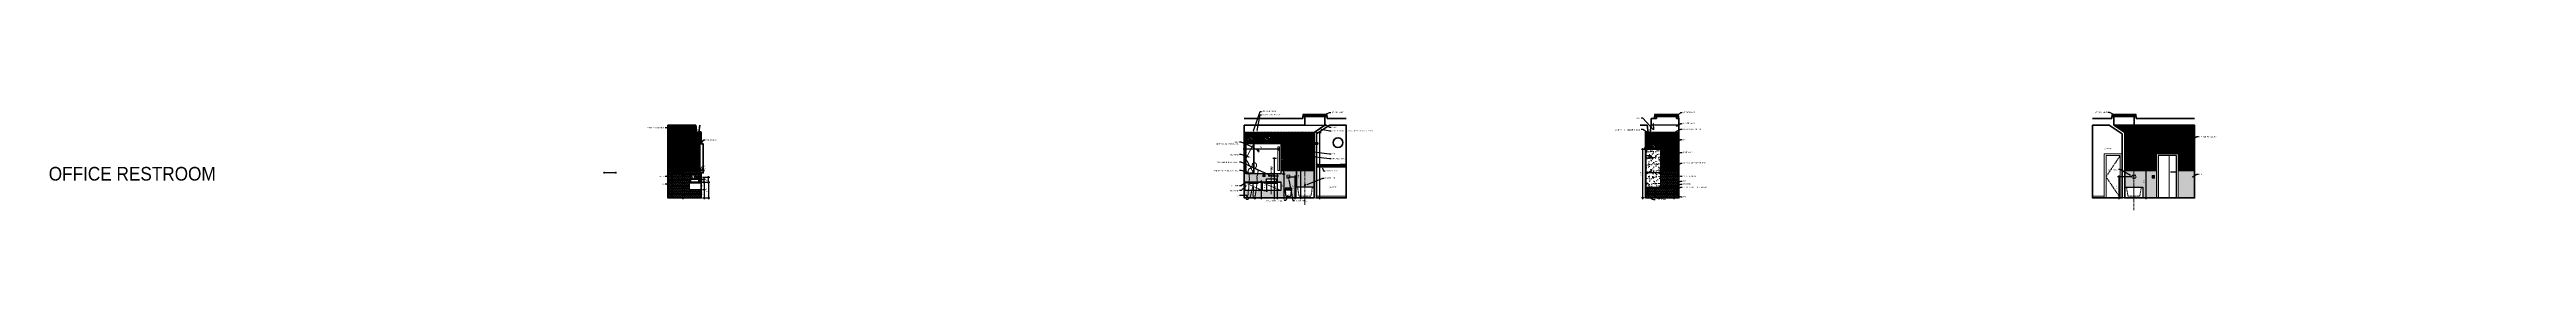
# Model space of a CAD drawing. Header units: inches. Extents: x -3027 to 6920, y -6604 to 320.
# Drawn here: x -1562 to 3333, y -4824 to -4627 of the extents above; entities that cross this region are included whole.
import ezdxf
from ezdxf import colors
from ezdxf.entities.mleader import LeaderData, LeaderLine
from ezdxf.math import Vec2, Vec3

# ---------------------------------------------------------------- set-up
doc = ezdxf.new("R2010")
doc.units = ezdxf.units.IN
doc.header["$LTSCALE"] = 4
doc.header["$MEASUREMENT"] = 0
doc.header["$PDMODE"] = 35
doc.header["$PDSIZE"] = -5
doc.linetypes.add('CENTER', pattern=[2, 1.25, -0.25, 0.25, -0.25])
doc.linetypes.add('DASHED', pattern=[0.75, 0.5, -0.25])
doc.layers.get('0').update_dxf_attribs({"linetype": 'CONTINUOUS'})
doc.layers.get('Defpoints').update_dxf_attribs({"linetype": 'CONTINUOUS'})
for name, color, linetype, lineweight in [('A-ELEV-2', 5, 'CONTINUOUS', 25), ('A-ELEV-3', 8, 'CONTINUOUS', 15), ('A-ELEV-4', 9, 'CONTINUOUS', 9), ('A-ELEV-BYND', 9, 'DASHED', 9), ('A-ELEV-CUT', 3, 'CONTINUOUS', 50), ('A-ELEV-HTCH', 40, 'CONTINUOUS', 9), ('A-EQPM-FIXD', 5, 'CONTINUOUS', 25), ('A-NOTE-CL', 8, 'CENTER', 15), ('A-NOTE-DIM', 8, 'CONTINUOUS', 15), ('A-NOTE-REF', 8, 'CONTINUOUS', 15), ('A-RCP-HTCH', 9, 'CONTINUOUS', 9)]:
    doc.layers.add(name, color=color, linetype=linetype, lineweight=lineweight)
doc.layers.add('A-note-ref-1_4', color=8, linetype='CONTINUOUS')
doc.styles.add('1_4SM', font='swisse.ttf', dxfattribs={"width": 0.9, "height": 4})
doc.styles.add('ANNOT-SM', font='swisse.ttf', dxfattribs={"width": 0.9, "height": 0.078125})
doc.styles.add('Annotative', font='swisse.ttf', dxfattribs={"width": 0.9, "height": 0.078125})
doc.dimstyles.new('DIM-ANNOT', dxfattribs={"dimtxt": 0.078125, "dimasz": 0.078125, "dimexe": 0.078125, "dimexo": 0.078125, "dimgap": 0.078125, "dimtad": 1, "dimzin": 11, "dimdsep": 46, "dimlunit": 4, "dimtxsty": 'ANNOT-SM', "dimblk1": 'ARCHTICK', "dimblk2": 'ARCHTICK', "dimsah": 1, "dimcen": 0, "dimdle": 0.078125, "dimclrd": 8, "dimclre": 8, "dimclrt": 8, "dimadec": 0, "dimazin": 0, "dimtfac": 4, "dimtofl": 0, "dimtmove": 2, "dimatfit": 3, "dimfxl": 1, "dimfrac": 2, "dimtzin": 0, "dimarcsym": 0})
doc.dimstyles.new('DIM1_4$7', dxfattribs={"dimtxt": 4, "dimasz": 4, "dimexe": 2, "dimexo": 2, "dimgap": 2, "dimtad": 0, "dimdec": 4, "dimzin": 11, "dimdsep": 46, "dimlunit": 4, "dimtxsty": '1_4SM', "dimblk": 'ARCHTICK', "dimcen": 4, "dimdle": 2, "dimclrd": 8, "dimclre": 8, "dimclrt": 8, "dimadec": 0, "dimazin": 0, "dimtfac": 4, "dimtdec": 4, "dimtofl": 0, "dimtmove": 1, "dimatfit": 3, "dimfxl": 1, "dimfrac": 2, "dimtzin": 0, "dimarcsym": 0})

# ---------------------------------------------------------------- blocks, each defined once
blk = doc.blocks.new('_ARCHTICK')
at = {"color": 0, "linetype": 'ByBlock', "const_width": 0.15}
blk.add_lwpolyline([(-0.5, -0.5), (0.5, 0.5)], dxfattribs=at)
blk = doc.blocks.new('*D105')
at = {"layer": 'A-NOTE-DIM', "color": 8, "lineweight": -2, "transparency": 16777216}
for p, q in [((1590, -4704), (1584.1, -4704)), ((1586.6, -4802.5), (1586.6, -4701.5)), ((1589.5, -4800), (1584.1, -4800))]:
    blk.add_line(p, q, dxfattribs=at)
at = {"layer": 'Defpoints', "color": 0, "transparency": 16777216}
for p in [(1586.6, -4704), (1592.5, -4704), (1592, -4800)]:
    blk.add_point(p, dxfattribs=at)
at = {"layer": 'A-NOTE-DIM', "color": 8, "lineweight": -2, "transparency": 16777216, "xscale": 2.5, "yscale": 2.5, "zscale": 2.5}
for p, rotation in [((1586.6, -4704), 90), ((1586.6, -4800), 270)]:
    blk.add_blockref('_ARCHTICK', p, dxfattribs=dict(at, rotation=rotation))
at = {"layer": 'A-NOTE-DIM', "color": 8, "transparency": 16777216, "insert": (1582.8, -4752), "char_height": 2.5, "attachment_point": 5, "rotation": 90, "style": 'ANNOT-SM'}
blk.add_mtext('8\'-0" ', dxfattribs=at)
blk = doc.blocks.new('E10-TOWELBAR-24')
at = {"layer": 'A-ELEV-3'}
for p, q in [((0.4, 0.4), (23.6, 0.4)), ((0.4, -0.4), (23.6, -0.4))]:
    blk.add_line(p, q, dxfattribs=at)
for centre, radius, start, end in [((0.4, 0), 0.869, 25.5521, 334.4479), ((0.4, 0), 0.375, 90, 270), ((23.6, 0), 0.869, 205.5521, 154.4479), ((23.6, 0), 0.375, 270, 90)]:
    blk.add_arc(centre, radius, start, end, dxfattribs=at)
blk = doc.blocks.new('E15-FAUC-ATRIO-S')
at = {"layer": 'A-ELEV-3', "ltscale": 0.5}
blk.add_line((-8.7, -2.2), (-7.9, -2.6), dxfattribs=at)
blk.add_lwpolyline([(-3.9, -0.9), (-6.8, -0.9, 0.318439), (-8.7, -2.2), (-9, -2.8), (-8.2, -3.2), (-7.9, -2.5, -0.307214), (-6.8, -1.8), (-3.9, -1.8)], format="xyb", dxfattribs=at)
for points in [[(-3.9, -1.1), (-3.9, -0.8), (-2.9, -0.8)], [(-3.9, -1.6), (-3.9, -1.9), (-2.9, -1.9)], [(-2.8, -0.7), (-2.9, -0.7), (-2.9, -1.9), (-2.8, -1.9)], [(-0.4, -2.1), (-2.8, -2.1), (-2.8, -0.6), (-0.4, -0.6)], [(-0.2, -0.5), (-0.4, -0.5), (-0.4, -2.2), (-0.2, -2.2)]]:
    blk.add_lwpolyline(points, dxfattribs=at)
blk.add_lwpolyline([(0, -0.2), (0, -2.4), (-0.2, -2.4), (-0.2, -0.2)], close=True, dxfattribs=at)
blk.add_circle((-3.9, -1.3), 0.25, dxfattribs=at)
blk = doc.blocks.new('A$C621010FF')
at = {"layer": 'A-ELEV-3'}
for p, q in [((-0.2, 2), (-0.2, 4.7)), ((-0.2, 4.7), (0.2, 4.7)), ((0.2, 2), (0.2, 4.7)), ((-0.2, -1), (-0.2, -3.7)), ((-0.2, -3.7), (0.2, -3.7)), ((0.2, -1), (0.2, -3.7))]:
    blk.add_line(p, q, dxfattribs=at)
for centre, radius, start, end in [((0, 0), 4, 93.5833, 86.4167), ((0, 2), 0.75, 109.4712, 70.5288), ((0, 2), 0.25, 180, 0), ((0, -1), 0.75, 289.4712, 250.5288), ((0, -1), 0.25, 0, 180)]:
    blk.add_arc(centre, radius, start, end, dxfattribs=at)
blk = doc.blocks.new('A$C5FF114DE')
at = {"layer": 'A-ELEV-3', "ltscale": 0.5}
for p, q in [((-10.2, 0.4), (-0.5, 0.4)), ((-11.7, -2), (-11.7, -1.1)), ((-10.9, -1.1), (-10.9, -2)), ((-0.5, -0.3), (-10.2, -0.3))]:
    blk.add_line(p, q, dxfattribs=at)
at = {"layer": 'A-ELEV-3'}
blk.add_line((0, 1), (0, -1), dxfattribs=at)
for points in [[(-0.5, 0.4), (-0.5, 1), (0, 1)], [(0, -1), (-0.5, -1), (-0.5, -0.3)]]:
    blk.add_lwpolyline(points, dxfattribs=at)
blk.add_lwpolyline([(-15.5, -5, -1), (-15.5, -4.9), (-15.5, -4.1), (-15.4, -4.1, -0.155116), (-12.4, -2.5, 0.321168), (-11.8, -2.1), (-11.7, -2.1), (-11.7, -2), (-10.9, -2), (-10.9, -2.1), (-10.8, -2.1, 0.321168), (-10.2, -2.5, -0.155116), (-7.2, -4.1), (-7.1, -4.1), (-7.1, -4.9, -1), (-7.1, -5)], format="xyb", close=True, dxfattribs=at)
at = {"layer": 'A-ELEV-3', "ltscale": 0.5}
for radius in [1.5, 0.75]:
    blk.add_arc((-10.2, -1.1), radius, 90, 180, dxfattribs=at)
at = {"layer": 'A-ELEV-3'}
blk.add_arc((-15.5, -5), 0.0625, 90, 270, dxfattribs=at)
at = {"layer": 'A-ELEV-4'}
for p, q in [((-0.5, 0.4), (-0.5, -0.3)), ((-7.1, -4.1), (-15.5, -4.1))]:
    blk.add_line(p, q, dxfattribs=at)
blk = doc.blocks.new('Controls Shower')
at = {"layer": 'A-ELEV-3'}
for points in [[(0, 52), (1, 52), (1, 44), (0, 44)], [(2, 49.5), (2.5, 49.5), (2.5, 52.5), (2, 52.5)], [(2, 47.5), (2.5, 47.5), (2.5, 44.5), (2, 44.5)]]:
    blk.add_lwpolyline(points, close=True, dxfattribs=at)
for points in [[(1, 49.5), (2, 49.5), (2, 50.5), (1, 50.5), (1, 49.5)], [(1, 47.5), (2, 47.5), (2, 46.5), (1, 46.5), (1, 47.5)]]:
    blk.add_lwpolyline(points, dxfattribs=at)
blk = doc.blocks.new('*D132')
at = {"layer": 'A-NOTE-DIM', "color": 8, "lineweight": -2, "transparency": 16777216}
for p, q in [((2554.5, -4758), (2524.7, -4758)), ((2527.2, -4755.5), (2527.2, -4802.5)), ((2554.5, -4800), (2524.7, -4800))]:
    blk.add_line(p, q, dxfattribs=at)
at = {"layer": 'Defpoints', "color": 0, "transparency": 16777216}
for p in [(2557, -4758), (2527.2, -4800), (2557, -4800)]:
    blk.add_point(p, dxfattribs=at)
at = {"layer": 'A-NOTE-DIM', "color": 8, "lineweight": -2, "transparency": 16777216, "xscale": 2.5, "yscale": 2.5, "zscale": 2.5}
for p, rotation in [((2527.2, -4758), 90), ((2527.2, -4800), 270)]:
    blk.add_blockref('_ARCHTICK', p, dxfattribs=dict(at, rotation=rotation))
at = {"layer": 'A-NOTE-DIM', "color": 8, "transparency": 16777216, "insert": (2523.4, -4779), "char_height": 2.5, "attachment_point": 5, "rotation": 90, "style": 'ANNOT-SM'}
blk.add_mtext('3\'-6" ', dxfattribs=at)
blk = doc.blocks.new('*D133')
at = {"layer": 'A-NOTE-DIM', "color": 8, "lineweight": -2, "transparency": 16777216}
for p, q in [((1592, -4701.5), (1592, -4698.2)), ((1622, -4701.5), (1622, -4698.2)), ((1589.5, -4700.7), (1624.5, -4700.7))]:
    blk.add_line(p, q, dxfattribs=at)
at = {"layer": 'Defpoints', "color": 0, "transparency": 16777216}
for p in [(1592, -4704), (1622, -4700.7), (1622, -4704)]:
    blk.add_point(p, dxfattribs=at)
at = {"layer": 'A-NOTE-DIM', "color": 8, "lineweight": -2, "transparency": 16777216, "xscale": 2.5, "yscale": 2.5, "zscale": 2.5, "rotation": 180}
blk.add_blockref('_ARCHTICK', (1592, -4700.7), dxfattribs=at)
at = {"layer": 'A-NOTE-DIM', "color": 8, "lineweight": -2, "transparency": 16777216, "xscale": 2.5, "yscale": 2.5, "zscale": 2.5}
blk.add_blockref('_ARCHTICK', (1622, -4700.7), dxfattribs=at)
at = {"layer": 'A-NOTE-DIM', "color": 8, "transparency": 16777216, "insert": (1607, -4696.9), "char_height": 2.5, "attachment_point": 5, "style": 'ANNOT-SM'}
blk.add_mtext('2\'-6" ', dxfattribs=at)
blk = doc.blocks.new('*D134')
at = {"layer": 'A-NOTE-DIM', "color": 8, "lineweight": -2, "transparency": 16777216}
for p, q in [((-271.5, -4769), (-257.2, -4769)), ((-259.7, -4766.5), (-259.7, -4802.5)), ((-271.5, -4800), (-257.2, -4800))]:
    blk.add_line(p, q, dxfattribs=at)
at = {"layer": 'Defpoints', "color": 0, "transparency": 16777216}
for p in [(-274, -4769), (-274, -4800), (-259.7, -4800)]:
    blk.add_point(p, dxfattribs=at)
at = {"layer": 'A-NOTE-DIM', "color": 8, "lineweight": -2, "transparency": 16777216, "xscale": 2.5, "yscale": 2.5, "zscale": 2.5}
for p, rotation in [((-259.7, -4769), 90), ((-259.7, -4800), 270)]:
    blk.add_blockref('_ARCHTICK', p, dxfattribs=dict(at, rotation=rotation))
at = {"layer": 'A-NOTE-DIM', "color": 8, "transparency": 16777216, "insert": (-263.5, -4784.5), "char_height": 2.5, "attachment_point": 5, "rotation": 90, "style": 'ANNOT-SM'}
blk.add_mtext('2\'-7" ', dxfattribs=at)
blk = doc.blocks.new('*D135')
at = {"layer": 'A-NOTE-DIM', "color": 8, "lineweight": -2, "transparency": 16777216}
for p, q in [((-271.5, -4783), (-265.6, -4783)), ((-268.1, -4780.5), (-268.1, -4802.5)), ((-271.5, -4800), (-265.6, -4800))]:
    blk.add_line(p, q, dxfattribs=at)
at = {"layer": 'Defpoints', "color": 0, "transparency": 16777216}
for p in [(-274, -4783), (-274, -4800), (-268.1, -4800)]:
    blk.add_point(p, dxfattribs=at)
at = {"layer": 'A-NOTE-DIM', "color": 8, "lineweight": -2, "transparency": 16777216, "xscale": 2.5, "yscale": 2.5, "zscale": 2.5}
for p, rotation in [((-268.1, -4783), 90), ((-268.1, -4800), 270)]:
    blk.add_blockref('_ARCHTICK', p, dxfattribs=dict(at, rotation=rotation))
at = {"layer": 'A-NOTE-DIM', "color": 8, "transparency": 16777216, "insert": (-271.8, -4791.5), "char_height": 2.5, "attachment_point": 5, "rotation": 90, "style": 'ANNOT-SM'}
blk.add_mtext('1\'-5" ', dxfattribs=at)
blk = doc.blocks.new('*D136')
at = {"layer": 'A-NOTE-DIM', "color": 8, "lineweight": -2, "transparency": 16777216}
for p, q in [((-277, -4763.1), (-265.6, -4763.1)), ((-277, -4769), (-265.6, -4769)), ((-268.1, -4771.5), (-268.1, -4760.6))]:
    blk.add_line(p, q, dxfattribs=at)
at = {"layer": 'Defpoints', "color": 0, "transparency": 16777216}
for p in [(-279.5, -4763.1), (-279.5, -4769), (-268.1, -4763.1)]:
    blk.add_point(p, dxfattribs=at)
at = {"layer": 'A-NOTE-DIM', "color": 8, "lineweight": -2, "transparency": 16777216, "xscale": 2.5, "yscale": 2.5, "zscale": 2.5}
for p, rotation in [((-268.1, -4763.1), 90), ((-268.1, -4769), 270)]:
    blk.add_blockref('_ARCHTICK', p, dxfattribs=dict(at, rotation=rotation))
at = {"layer": 'A-NOTE-DIM', "color": 8, "transparency": 16777216, "insert": (-270.6, -4766.1), "char_height": 2.5, "attachment_point": 5, "rotation": 90, "style": 'ANNOT-SM'}
blk.add_mtext('6" ', dxfattribs=at)
blk = doc.blocks.new('*D137')
at = {"layer": 'A-NOTE-DIM', "color": 8, "lineweight": -2, "transparency": 16777216}
for p, q in [((-271.5, -4759), (-257.2, -4759)), ((-271.5, -4769), (-257.2, -4769)), ((-259.7, -4771.5), (-259.7, -4756.5))]:
    blk.add_line(p, q, dxfattribs=at)
at = {"layer": 'Defpoints', "color": 0, "transparency": 16777216}
for p in [(-274, -4759), (-274, -4769), (-259.7, -4759)]:
    blk.add_point(p, dxfattribs=at)
at = {"layer": 'A-NOTE-DIM', "color": 8, "lineweight": -2, "transparency": 16777216, "xscale": 2.5, "yscale": 2.5, "zscale": 2.5}
for p, rotation in [((-259.7, -4759), 90), ((-259.7, -4769), 270)]:
    blk.add_blockref('_ARCHTICK', p, dxfattribs=dict(at, rotation=rotation))
at = {"layer": 'A-NOTE-DIM', "color": 8, "transparency": 16777216, "insert": (-263.5, -4764), "char_height": 2.5, "attachment_point": 5, "rotation": 90, "style": 'ANNOT-SM'}
blk.add_mtext('10" ', dxfattribs=at)
blk = doc.blocks.new('*D144')
at = {"layer": 'A-NOTE-DIM', "color": 8, "lineweight": -2, "transparency": 16777216}
for p, q in [((1643.9, -4779.5), (1650.6, -4779.5)), ((1648.1, -4777), (1648.1, -4802.5)), ((1643.9, -4800), (1650.6, -4800))]:
    blk.add_line(p, q, dxfattribs=at)
at = {"layer": 'Defpoints', "color": 0, "transparency": 16777216}
for p in [(1641.4, -4779.5), (1641.4, -4800), (1648.1, -4800)]:
    blk.add_point(p, dxfattribs=at)
at = {"layer": 'A-NOTE-DIM', "color": 8, "lineweight": -2, "transparency": 16777216, "xscale": 2.5, "yscale": 2.5, "zscale": 2.5}
for p, rotation in [((1648.1, -4779.5), 90), ((1648.1, -4800), 270)]:
    blk.add_blockref('_ARCHTICK', p, dxfattribs=dict(at, rotation=rotation))
blk = doc.blocks.new('E16-SWITCH-DOUBLE')
at = {"layer": 'A-ELEV-3', "linetype": 'Continuous', "ltscale": 0.5}
blk.add_lwpolyline([(-2.5, 2.5), (2.5, 2.5), (2.5, -2.5), (-2.5, -2.5)], close=True, dxfattribs=at)
at = {"layer": 'A-ELEV-3', "ltscale": 0.5}
for points in [[(-1.7, 1.4), (-0.3, 1.4), (-0.3, -1.4), (-1.7, -1.4)], [(1.7, 1.4), (0.3, 1.4), (0.3, -1.4), (1.7, -1.4)]]:
    blk.add_lwpolyline(points, close=True, dxfattribs=at)
at = {"layer": 'A-ELEV-3'}
for centre in [(-1, 2), (-1, 2), (1, 2), (-1, -2), (-1, -2), (1, -2)]:
    blk.add_circle(centre, 0.125, dxfattribs=at)
blk = doc.blocks.new('ROBE HOOK')
at = {"layer": 'A-ELEV-3'}
blk.add_lwpolyline([(-0.25, -0.75), (0.25, -0.75), (0.25, 0.75), (-0.25, 0.75)], close=True, dxfattribs=at)
blk.add_circle((0, 0), 1.25, dxfattribs=at)
blk = doc.blocks.new('*D155')
at = {"layer": 'A-NOTE-DIM', "color": 8, "lineweight": -2, "transparency": 16777216}
for p, q in [((2581.7, -4734.1), (2578.1, -4734.1)), ((2580.6, -4731.6), (2580.6, -4802.5)), ((2582.7, -4800), (2578.1, -4800))]:
    blk.add_line(p, q, dxfattribs=at)
at = {"layer": 'Defpoints', "color": 0, "transparency": 16777216}
for p in [(2584.2, -4734.1), (2580.6, -4800), (2585.2, -4800)]:
    blk.add_point(p, dxfattribs=at)
at = {"layer": 'A-NOTE-DIM', "color": 8, "lineweight": -2, "transparency": 16777216, "xscale": 2.5, "yscale": 2.5, "zscale": 2.5}
for p, rotation in [((2580.6, -4734.1), 90), ((2580.6, -4800), 270)]:
    blk.add_blockref('_ARCHTICK', p, dxfattribs=dict(at, rotation=rotation))
at = {"layer": 'A-NOTE-DIM', "color": 8, "transparency": 16777216, "insert": (2576.8, -4767), "char_height": 2.5, "attachment_point": 5, "rotation": 90, "style": 'ANNOT-SM'}
blk.add_mtext('5\'-6" ', dxfattribs=at)
blk = doc.blocks.new('*D156')
at = {"layer": 'A-NOTE-DIM', "color": 8, "lineweight": -2, "transparency": 16777216}
for p, q in [((-310.5, -4747.5), (-310.5, -4802.5)), ((-309.9, -4750), (-313, -4750)), ((-309.9, -4800), (-313, -4800))]:
    blk.add_line(p, q, dxfattribs=at)
at = {"layer": 'Defpoints', "color": 0, "transparency": 16777216}
for p in [(-307.4, -4750), (-310.5, -4800), (-307.4, -4800)]:
    blk.add_point(p, dxfattribs=at)
at = {"layer": 'A-NOTE-DIM', "color": 8, "lineweight": -2, "transparency": 16777216, "xscale": 2.5, "yscale": 2.5, "zscale": 2.5}
for p, rotation in [((-310.5, -4750), 90), ((-310.5, -4800), 270)]:
    blk.add_blockref('_ARCHTICK', p, dxfattribs=dict(at, rotation=rotation))
at = {"layer": 'A-NOTE-DIM', "color": 8, "transparency": 16777216, "insert": (-314.2, -4775), "char_height": 2.5, "attachment_point": 5, "rotation": 90, "style": 'ANNOT-SM'}
blk.add_mtext('4\'-2" ', dxfattribs=at)
blk = doc.blocks.new('*D157')
at = {"layer": 'A-NOTE-DIM', "color": 8, "lineweight": -2, "transparency": 16777216}
for p, q in [((-271.5, -4769), (-265.6, -4769)), ((-271.5, -4783), (-265.6, -4783)), ((-268.1, -4766.5), (-268.1, -4785.5))]:
    blk.add_line(p, q, dxfattribs=at)
at = {"layer": 'Defpoints', "color": 0, "transparency": 16777216}
for p in [(-274, -4769), (-274, -4783), (-268.1, -4783)]:
    blk.add_point(p, dxfattribs=at)
at = {"layer": 'A-NOTE-DIM', "color": 8, "lineweight": -2, "transparency": 16777216, "xscale": 2.5, "yscale": 2.5, "zscale": 2.5}
for p, rotation in [((-268.1, -4769), 90), ((-268.1, -4783), 270)]:
    blk.add_blockref('_ARCHTICK', p, dxfattribs=dict(at, rotation=rotation))
at = {"layer": 'A-NOTE-DIM', "color": 8, "transparency": 16777216, "insert": (-271.8, -4776), "char_height": 2.5, "attachment_point": 5, "rotation": 90, "style": 'ANNOT-SM'}
blk.add_mtext('1\'-2" ', dxfattribs=at)
blk = doc.blocks.new('toto aquia wall hung dual flush elev front')
at = {"layer": 'A-EQPM-FIXD', "linetype": 'Continuous'}
for p, q in [((-6.9, 17.4), (-6.3, 19.4)), ((-6.6, 16.1), (-6.9, 17.4)), ((6.9, 17.4), (-6.9, 17.4)), ((-6.8, 17.8), (6.8, 17.8)), ((-6.6, 16.1), (6.6, 16.1)), ((6.3, 19.4), (-6.3, 19.4)), ((6.9, 17.4), (6.3, 19.4)), ((6.6, 16.1), (6.9, 17.4))]:
    blk.add_line(p, q, dxfattribs=at)
for centre, radius, start, end in [((-6.6, 15.8), 0.315, 90, 186.4194), ((16.6, 18.4), 23.6, 186.4194, 199.7092), ((-20.5, 5.2), 15.7, 357.8247, 19.7092), ((-20.5, 5.2), 15.7, 16.5676, 19.7092), ((-3.9, 4.5), 0.787, 177.8247, 247.3802), ((0, 14), 11, 247.3802, 270), ((0, 14), 11, 270, 292.6198), ((3.9, 4.5), 0.787, 292.6198, 2.1753), ((20.5, 5.2), 15.7, 160.2908, 182.1753), ((-16.6, 18.4), 23.6, 340.2908, 353.5806), ((6.6, 15.8), 0.315, 353.5806, 90)]:
    blk.add_arc(centre, radius, start, end, dxfattribs=at)
blk = doc.blocks.new('*D168')
at = {"layer": 'A-NOTE-DIM', "color": 8, "lineweight": -2, "transparency": 16777216}
for p, q in [((939.5, -4670), (950.7, -4670)), ((948.2, -4802.5), (948.2, -4667.5)), ((939.5, -4800), (950.7, -4800))]:
    blk.add_line(p, q, dxfattribs=at)
at = {"layer": 'Defpoints', "color": 0, "transparency": 16777216}
for p in [(937, -4670), (948.2, -4670), (937, -4800)]:
    blk.add_point(p, dxfattribs=at)
at = {"layer": 'A-NOTE-DIM', "color": 8, "lineweight": -2, "transparency": 16777216, "xscale": 2.5, "yscale": 2.5, "zscale": 2.5}
for p, rotation in [((948.2, -4670), 90), ((948.2, -4800), 270)]:
    blk.add_blockref('_ARCHTICK', p, dxfattribs=dict(at, rotation=rotation))
at = {"layer": 'A-NOTE-DIM', "color": 8, "transparency": 16777216, "insert": (944.4, -4735), "char_height": 2.5, "attachment_point": 5, "rotation": 90, "style": 'ANNOT-SM'}
blk.add_mtext('10\'-10" ', dxfattribs=at)
blk = doc.blocks.new('M-KOHLER PURIST WALL MOUNT X HANDLE FAUCET')
at = {"layer": 'A-ELEV-3', "ltscale": 4}
for p, q in [((-5.4, 1, 0), (-5, 1.4, 0)), ((-5.4, 1, 0), (-5.1, 1.4, 0)), ((-4.4, 0.1, 0), (-5.4, 1, 0)), ((-5, 1.4, 0), (-5.1, 1.4, 0)), ((-4.1, 0.4, 0), (-5, 1.4, 0)), ((-3.6, 0.1, 0), (-2.7, 1, 0)), ((-3.6, 0.1, 0), (-3.6, 0, 0)), ((3.6, 0.1, 0), (2.7, 1, 0)), ((3.6, 0.1, 0), (3.6, 0, 0)), ((4.1, 0.4, 0), (5, 1.4, 0)), ((4.4, 0.1, 0), (5.4, 1, 0)), ((5, 1.4, 0), (5.1, 1.4, 0)), ((5.4, 1, 0), (5, 1.4, 0)), ((5.4, 1, 0), (5.1, 1.4, 0)), ((-5.4, -1, 0), (-4.4, -0.1, 0)), ((-5, -1.4, 0), (-4.1, -0.4, 0)), ((-2.6, -1, 0), (-3.6, -0.1, 0)), ((-2.7, -1, 0), (-3, -1.4, 0)), ((-2.7, -1, 0), (-2.6, -1, 0)), ((2.6, -1, 0), (3.6, -0.1, 0)), ((2.7, -1, 0), (2.6, -1, 0)), ((2.7, -1, 0), (3, -1.4, 0)), ((5, -1.4, 0), (4.1, -0.4, 0)), ((5.4, -1, 0), (4.4, -0.1, 0))]:
    blk.add_line(p, q, dxfattribs=at)
at = {"layer": 'A-ELEV-3', "elevation": 0}
for points in [[(-3.6, 0.9, 0.734296), (-4.9, -0.5)], [(-4.9, 0.5, 0.261031), (-4.9, -0.5)], [(-3.9, 0.5, 0.551855), (-4.6, -0.1)], [(-4.5, 0.2, 0.139109), (-4.6, -0.1)], [(-3.6, 0.9, 0.257707), (-4.5, 0.8, 0.257707)], [(-4.5, -0.9, 0.734255), (-3.1, 0.4)], [(-3.9, 0.5, 0.137258), (-4.2, 0.5, 0.137258)], [(-4.1, -0.5, 0.551921), (-3.5, 0.1)], [(-3.5, -0.2, 0.137284), (-3.5, 0.1)], [(-3.2, -0.5, 0.257693), (-3.1, 0.4)], [(0.4, 0, 1), (-0.4, 0)], [(4.5, -0.9, -0.734255), (3.1, 0.4)], [(3.2, -0.5, -0.257693), (3.1, 0.4)], [(4.1, -0.5, -0.551921), (3.5, 0.1)], [(3.5, -0.2, -0.137284), (3.5, 0.1)], [(3.6, 0.9, -0.734296), (4.9, -0.5)], [(3.6, 0.9, -0.257707), (4.5, 0.8, -0.257707)], [(3.9, 0.5, -0.551855), (4.6, -0.1)], [(3.9, 0.5, -0.137258), (4.2, 0.5, -0.137258)], [(4.5, 0.2, -0.139109), (4.6, -0.1)], [(4.9, 0.5, -0.261031), (4.9, -0.5)], [(-4.5, -0.9, 0.261017), (-3.5, -0.9, 0.261017)], [(-4.1, -0.5, 0.139135), (-3.8, -0.5, 0.139135)], [(4.5, -0.9, -0.261017), (3.5, -0.9, -0.261017)], [(4.1, -0.5, -0.139135), (3.8, -0.5, -0.139135)]]:
    blk.add_lwpolyline(points, format="xyb", dxfattribs=at)
at = {"layer": 'A-ELEV-3', "ltscale": 4}
for points in [[(-4.4, -0.1), (-4.4, 0), (-4.4, 0.1)], [(-4.1, 0.4), (-4, 0.4), (-4, 0.4)], [(-4, 0.4), (-3, 1.4), (-2.7, 1)], [(-3.6, 0.1), (-3.6, 0), (-3.6, -0.1)], [(4, 0.4), (3, 1.4), (2.7, 1)], [(3.6, 0.1), (3.6, 0), (3.6, -0.1)], [(4.1, 0.4), (4, 0.4), (4, 0.4)], [(4.4, -0.1), (4.4, 0), (4.4, 0.1)], [(-5.4, -1), (-5, -1.4), (-5.4, -1)], [(-4, -0.4), (-4, -0.4), (-4.1, -0.4)], [(-2.6, -1), (-3, -1.4), (-4, -0.4)], [(2.6, -1), (3, -1.4), (4, -0.4)], [(4, -0.4), (4, -0.4), (4.1, -0.4)], [(5.4, -1), (5, -1.4), (5.4, -1)]]:
    blk.add_lwpolyline(points, dxfattribs=at)
at = {"layer": 'A-ELEV-3'}
blk.add_lwpolyline([(0.4, -0.9, 4.495708), (-0.4, -0.9)], format="xyb", dxfattribs=at)
at = {"layer": 'A-ELEV-3', "extrusion": (1, 7.18511e-08, 0)}
for elevation in [-0.4, 0.4]:
    blk.add_lwpolyline([(0, 0), (-1.6, 0)], dxfattribs=dict(at, elevation=elevation))
at = {"layer": 'A-ELEV-3', "elevation": 0}
blk.add_lwpolyline([(0.4, -1.2), (0.4, -1.2), (0.4, -1.2), (0.4, -1.2), (0.4, -1.2), (0.4, -1.2), (0.4, -1.2), (0.4, -1.2), (0.4, -1.2), (0.4, -1.2), (0.4, -1.1), (0.4, -1.1), (0.4, -1.1), (0.4, -1.1), (0.4, -1.1), (0.4, -1.1), (0.4, -1.1), (0.4, -1.1), (0.4, -1.1), (0.4, -1.1), (0.4, -1.1), (0.4, -1.1), (0.4, -1.1), (0.4, -1.1), (0.3, -1.1), (0.3, -1.1), (0.3, -1.1), (0.3, -1), (0.3, -1), (0.3, -1), (0.3, -1), (0.3, -1), (0.3, -1), (0.3, -1), (0.3, -1), (0.3, -1), (0.3, -1), (0.3, -1), (0.2, -1), (0.2, -1), (0.2, -1), (0.2, -1), (0.2, -1), (0.2, -1), (0.2, -1), (0.2, -1), (0.2, -1), (0.2, -1), (0.2, -1), (0.2, -1), (0.1, -1), (0.1, -1), (0.1, -1), (0.1, -1), (0.1, -1), (0.1, -1), (0.1, -0.9), (0.1, -0.9), (0.1, -0.9), (0.1, -0.9), (0, -0.9), (0, -0.9), (0, -0.9), (0, -0.9), (0, -0.9), (0, -0.9), (0, -0.9), (0, -0.9), (0, -0.9), (-0.1, -0.9), (-0.1, -0.9), (-0.1, -0.9), (-0.1, -0.9), (-0.1, -1), (-0.1, -1), (-0.1, -1), (-0.1, -1), (-0.1, -1), (-0.1, -1), (-0.2, -1), (-0.2, -1), (-0.2, -1), (-0.2, -1), (-0.2, -1), (-0.2, -1), (-0.2, -1), (-0.2, -1), (-0.2, -1), (-0.2, -1), (-0.2, -1), (-0.2, -1), (-0.3, -1), (-0.3, -1), (-0.3, -1), (-0.3, -1), (-0.3, -1), (-0.3, -1), (-0.3, -1), (-0.3, -1), (-0.3, -1), (-0.3, -1), (-0.3, -1), (-0.3, -1.1), (-0.3, -1.1), (-0.3, -1.1), (-0.4, -1.1), (-0.4, -1.1), (-0.4, -1.1), (-0.4, -1.1), (-0.4, -1.1), (-0.4, -1.1), (-0.4, -1.1), (-0.4, -1.1), (-0.4, -1.1), (-0.4, -1.1), (-0.4, -1.1), (-0.4, -1.1), (-0.4, -1.1), (-0.4, -1.1), (-0.4, -1.2), (-0.4, -1.2), (-0.4, -1.2), (-0.4, -1.2), (-0.4, -1.2), (-0.4, -1.2), (-0.4, -1.2), (-0.4, -1.2), (-0.4, -1.2), (-0.4, -1.2)], dxfattribs=at)
at = {"layer": 'A-ELEV-3', "extrusion": (0.929398, 0, 0.36908), "elevation": -0.4}
blk.add_lwpolyline([(-1.2, 0.1), (-1.2, 0.1)], dxfattribs=at)
at = {"layer": 'A-ELEV-3', "elevation": 0}
for points in [[(0.4, -1.6), (0.4, -1.5), (0.4, -1.5), (0.4, -1.5), (0.4, -1.5), (0.4, -1.5), (0.4, -1.5), (0.4, -1.5), (0.4, -1.4), (0.4, -1.4), (0.4, -1.4), (0.3, -1.4), (0.3, -1.4), (0.3, -1.4), (0.3, -1.4), (0.3, -1.4), (0.3, -1.4), (0.3, -1.3), (0.2, -1.3), (0.2, -1.3), (0.2, -1.3), (0.2, -1.3), (0.2, -1.3), (0.2, -1.3), (0.1, -1.3), (0.1, -1.3), (0.1, -1.3), (0.1, -1.3), (0.1, -1.3), (0, -1.3), (0, -1.3), (0, -1.3), (0, -1.3), (0, -1.3), (-0.1, -1.3), (-0.1, -1.3), (-0.1, -1.3), (-0.1, -1.3), (-0.1, -1.3), (-0.2, -1.3), (-0.2, -1.3), (-0.2, -1.3), (-0.2, -1.3), (-0.2, -1.3), (-0.2, -1.3), (-0.3, -1.3), (-0.3, -1.4), (-0.3, -1.4), (-0.3, -1.4), (-0.3, -1.4), (-0.3, -1.4), (-0.3, -1.4), (-0.4, -1.4), (-0.4, -1.4), (-0.4, -1.4), (-0.4, -1.5), (-0.4, -1.5), (-0.4, -1.5), (-0.4, -1.5), (-0.4, -1.5), (-0.4, -1.5), (-0.4, -1.5), (-0.4, -1.6), (-0.4, -1.6), (-0.4, -1.6), (-0.4, -1.6), (-0.4, -1.6), (-0.4, -1.6), (-0.4, -1.6), (-0.4, -1.6), (-0.4, -1.7), (-0.4, -1.7), (-0.4, -1.7), (-0.4, -1.7), (-0.4, -1.7), (-0.3, -1.7), (-0.3, -1.7), (-0.3, -1.7), (-0.3, -1.8), (-0.3, -1.8), (-0.3, -1.8), (-0.3, -1.8), (-0.2, -1.8), (-0.2, -1.8), (-0.2, -1.8), (-0.2, -1.8), (-0.2, -1.8), (-0.2, -1.8), (-0.1, -1.8), (-0.1, -1.8), (-0.1, -1.8), (-0.1, -1.8), (-0.1, -1.8), (0, -1.8), (0, -1.8), (0, -1.8), (0, -1.8), (0, -1.8), (0.1, -1.8), (0.1, -1.8), (0.1, -1.8), (0.1, -1.8), (0.1, -1.8), (0.2, -1.8), (0.2, -1.8), (0.2, -1.8), (0.2, -1.8), (0.2, -1.8), (0.2, -1.8), (0.3, -1.8), (0.3, -1.8), (0.3, -1.8), (0.3, -1.8), (0.3, -1.7), (0.3, -1.7), (0.3, -1.7), (0.4, -1.7), (0.4, -1.7), (0.4, -1.7), (0.4, -1.7), (0.4, -1.7), (0.4, -1.6), (0.4, -1.6), (0.4, -1.6), (0.4, -1.6), (0.4, -1.6), (0.4, -1.6), (0.4, -1.6)], [(-0.2, -1.5), (-0.2, -1.6), (-0.2, -1.6), (-0.2, -1.6), (-0.2, -1.6), (-0.2, -1.6), (-0.2, -1.6), (-0.2, -1.6), (-0.2, -1.6), (-0.2, -1.6), (-0.2, -1.6), (-0.2, -1.6), (-0.2, -1.6), (-0.2, -1.6), (-0.2, -1.6), (-0.2, -1.7), (-0.2, -1.7), (-0.2, -1.7), (-0.1, -1.7), (-0.1, -1.7), (-0.1, -1.7), (-0.1, -1.7), (-0.1, -1.7), (-0.1, -1.7), (-0.1, -1.7), (-0.1, -1.7), (-0.1, -1.7), (-0.1, -1.7), (0, -1.7), (0, -1.7), (0, -1.7), (0, -1.7), (0, -1.7), (0, -1.7), (0, -1.7), (0, -1.7), (0.1, -1.7), (0.1, -1.7), (0.1, -1.7), (0.1, -1.7), (0.1, -1.7), (0.1, -1.7), (0.1, -1.7), (0.1, -1.7), (0.1, -1.7), (0.1, -1.7), (0.2, -1.7), (0.2, -1.7), (0.2, -1.7), (0.2, -1.7), (0.2, -1.6), (0.2, -1.6), (0.2, -1.6), (0.2, -1.6), (0.2, -1.6), (0.2, -1.6), (0.2, -1.6), (0.2, -1.6), (0.2, -1.6), (0.2, -1.6), (0.2, -1.6), (0.2, -1.6), (0.2, -1.6), (0.2, -1.6), (0.2, -1.5), (0.2, -1.5), (0.2, -1.5), (0.2, -1.5), (0.2, -1.5), (0.2, -1.5), (0.2, -1.5), (0.2, -1.5), (0.2, -1.5), (0.2, -1.5), (0.2, -1.5), (0.2, -1.5), (0.2, -1.5), (0.2, -1.5), (0.2, -1.4), (0.2, -1.4), (0.2, -1.4), (0.2, -1.4), (0.1, -1.4), (0.1, -1.4), (0.1, -1.4), (0.1, -1.4), (0.1, -1.4), (0.1, -1.4), (0.1, -1.4), (0.1, -1.4), (0.1, -1.4), (0, -1.4), (0, -1.4), (0, -1.4), (0, -1.4), (0, -1.4), (0, -1.4), (0, -1.4), (0, -1.4), (0, -1.4), (-0.1, -1.4), (-0.1, -1.4), (-0.1, -1.4), (-0.1, -1.4), (-0.1, -1.4), (-0.1, -1.4), (-0.1, -1.4), (-0.1, -1.4), (-0.1, -1.4), (-0.1, -1.4), (-0.2, -1.4), (-0.2, -1.4), (-0.2, -1.4), (-0.2, -1.4), (-0.2, -1.4), (-0.2, -1.5), (-0.2, -1.5), (-0.2, -1.5), (-0.2, -1.5), (-0.2, -1.5), (-0.2, -1.5), (-0.2, -1.5), (-0.2, -1.5), (-0.2, -1.5), (-0.2, -1.5), (-0.2, -1.5), (-0.2, -1.5), (-0.2, -1.5)]]:
    blk.add_lwpolyline(points, close=True, dxfattribs=at)
at = {"layer": 'A-ELEV-3', "extrusion": (0.971795, 0, -0.235829), "elevation": 0.4}
blk.add_lwpolyline([(-1.2, 0.1), (-1.2, 0.1)], dxfattribs=at)
at = {"layer": 'A-ELEV-3', "text_generation_flag": 2, "flags": 8}
for tag in ['MATERIAL', 'PRODUCT', 'TRADENAME', 'MODELNUMBER']:
    blk.add_attdef(tag, (3.3, -0.7, 0), '', height=0.001, rotation=315, dxfattribs=at)
blk = doc.blocks.new('E15-SHWR-ROHLHD5-F-flat-1')
at = {"layer": 'A-ELEV-2'}
for p, q in [((-0.4, 0), (-0.4, -4)), ((0.4, 0), (0.4, -4))]:
    blk.add_line(p, q, dxfattribs=at)
blk.add_lwpolyline([(-2.5, -6.2, -1), (-2.5, -6.1), (-2.5, -5.4), (-2.4, -5.4, -0.333686), (-1.1, -4.5, 0.321168), (-0.5, -4.1), (-0.4, -4.1), (-0.4, -4), (0.4, -4), (0.4, -4.1), (0.5, -4.1, 0.321168), (1.1, -4.5, -0.333686), (2.4, -5.4), (2.5, -5.4), (2.5, -6.1, -1), (2.5, -6.2)], format="xyb", close=True, dxfattribs=at)
for radius, start, end in [(1, 292.0243, 247.9757), (0.375, 0, 180)]:
    blk.add_arc((0, 0), radius, start, end, dxfattribs=at)
at = {"layer": 'A-ELEV-4'}
for p, q in [((2.5, -5.4), (-2.5, -5.4)), ((2.5, -5.8), (-2.5, -5.8)), ((2.5, -6.1), (-2.5, -6.1)), ((0.4, -4.1), (-0.4, -4.1))]:
    blk.add_line(p, q, dxfattribs=at)
blk.add_arc((0, 0), 0.875, 295.3769, 244.6231, dxfattribs=at)
at = {"layer": 'A-ELEV-HTCH'}
blk.add_arc((-2.5, -6.2), 0.0625, 90, 270, dxfattribs=at)
blk = doc.blocks.new('*D169')
at = {"layer": 'A-NOTE-DIM', "color": 8, "lineweight": -2, "transparency": 16777216}
for p, q in [((916.5, -4716), (907.9, -4716)), ((910.4, -4713.5), (910.4, -4802.5)), ((916.5, -4800), (907.9, -4800))]:
    blk.add_line(p, q, dxfattribs=at)
at = {"layer": 'Defpoints', "color": 0, "transparency": 16777216}
for p in [(919, -4716), (910.4, -4800), (919, -4800)]:
    blk.add_point(p, dxfattribs=at)
at = {"layer": 'A-NOTE-DIM', "color": 8, "lineweight": -2, "transparency": 16777216, "xscale": 2.5, "yscale": 2.5, "zscale": 2.5}
for p, rotation in [((910.4, -4716), 90), ((910.4, -4800), 270)]:
    blk.add_blockref('_ARCHTICK', p, dxfattribs=dict(at, rotation=rotation))
at = {"layer": 'A-NOTE-DIM', "color": 8, "transparency": 16777216, "insert": (906.7, -4758), "char_height": 2.5, "attachment_point": 5, "rotation": 90, "style": 'ANNOT-SM'}
blk.add_mtext('7\'-0" ', dxfattribs=at)
blk = doc.blocks.new('*U167')
at = {"layer": 'A-ELEV-4'}
blk.add_lwpolyline([(-5.8, -2.6), (-6.1, -2.7), (-6.4, -2.9), (-6.7, -3), (-6.9, -3.1), (-7.1, -3.1), (-7.3, -3.2), (-7.4, -3.3), (-7.6, -3.3), (-7.7, -3.3), (-7.9, -3.4), (-8, -3.4), (-8.1, -3.4), (-8.2, -3.4), (-8.3, -3.4), (-8.4, -3.4), (-8.5, -3.3), (-8.6, -3.3), (-8.7, -3.2), (-8.8, -3.1), (-8.9, -3), (-9, -2.9), (-9, -2.8), (-9.1, -2.7), (-9.1, -2.6), (-9.1, -2.5), (-9.2, -2.3), (-9.2, -2.2), (-9.2, -2.1), (-9.2, -2), (-9.2, -1.9), (-9.2, -1.8), (-9.2, -1.6), (-9.2, -1.5), (-9.2, -1.4), (-9.1, -1.3), (-9.1, -1.2), (-9.1, -1.1), (-9.1, -0.9), (-9, -0.8), (-9, -0.7), (-8.9, -0.6), (-8.8, -0.5), (-8.7, -0.4), (-8.7, -0.3), (-8.6, -0.1), (-8.5, 0), (-8.4, 0.1), (-8.3, 0.2), (-8.2, 0.3), (-8.1, 0.4), (-8.1, 0.6), (-8, 0.7), (-7.9, 0.8), (-7.8, 0.9), (-7.7, 1), (-7.7, 1.1), (-7.6, 1.3), (-7.5, 1.4), (-7.4, 1.5), (-7.4, 1.6), (-7.3, 1.7), (-7.2, 1.8), (-7.2, 2), (-7.1, 2.1), (-7, 2.2), (-7, 2.3), (-6.9, 2.4), (-6.9, 2.5), (-6.8, 2.7), (-6.8, 2.8), (-6.8, 2.9), (-6.7, 3), (-6.7, 3.1), (-6.7, 3.2), (-6.6, 3.4), (-6.6, 3.5), (-6.5, 3.6), (-6.5, 3.7), (-6.5, 3.8), (-6.4, 3.9), (-6.4, 4), (-6.3, 4.2), (-6.3, 4.3), (-6.3, 4.4), (-6.2, 4.5), (-6.2, 4.6), (-6.2, 4.7), (-6.2, 4.9), (-6.1, 5), (-6.1, 5.1), (-6.1, 5.2), (-6.1, 5.3), (-6.1, 5.4), (-6.1, 5.6), (-6.1, 5.7), (-6, 5.8), (-6, 5.9), (-6, 6), (-5.9, 6.2), (-5.9, 6.3), (-5.8, 6.5), (-5.8, 6.7), (-5.8, 6.9), (-5.7, 7.2), (-5.7, 7.5), (-5.7, 7.8), (-5.7, 8.2), (-5.7, 8.6), (-5.7, 9), (-5.7, 9.3), (-5.7, 9.7), (-5.7, 10), (-5.7, 10.2), (-5.7, 10.5), (-5.7, 10.7), (-5.7, 10.8), (-5.7, 11), (-5.7, 11.1), (-5.8, 11.3), (-5.8, 11.4), (-5.8, 11.5), (-5.8, 11.6), (-5.8, 11.7), (-5.8, 11.8), (-5.8, 12), (-5.8, 12.1), (-5.8, 12.2), (-5.8, 12.3), (-5.8, 12.4), (-5.7, 12.5), (-5.7, 12.6), (-5.7, 12.8), (-5.7, 12.9), (-5.7, 13), (-5.7, 13.1), (-5.7, 13.2), (-5.7, 13.3), (-5.7, 13.5), (-5.6, 13.6), (-5.6, 13.7), (-5.6, 13.8), (-5.6, 13.9), (-5.6, 14), (-5.6, 14.2), (-5.6, 14.3), (-5.5, 14.4), (-5.5, 14.5), (-5.5, 14.6), (-5.5, 14.7), (-5.4, 14.9), (-5.4, 15), (-5.4, 15.1), (-5.3, 15.2), (-5.3, 15.3), (-5.3, 15.4), (-5.3, 15.6), (-5.2, 15.7), (-5.2, 15.8), (-5.2, 15.9), (-5.2, 16), (-5.1, 16.1), (-5.1, 16.3), (-5.1, 16.4), (-5, 16.5), (-5, 16.6), (-4.9, 16.7), (-4.9, 16.8), (-4.9, 16.9), (-4.8, 17.1), (-4.8, 17.2), (-4.8, 17.3), (-4.7, 17.4), (-4.7, 17.5), (-4.6, 17.6), (-4.6, 17.8), (-4.6, 17.9), (-4.6, 18), (-4.5, 18.1), (-4.5, 18.2), (-4.5, 18.3), (-4.5, 18.5), (-4.4, 18.6), (-4.4, 18.7), (-4.4, 18.8), (-4.4, 18.9), (-4.4, 19), (-4.3, 19.2), (-4.3, 19.3), (-4.3, 19.4), (-4.3, 19.5), (-4.2, 19.6), (-4.2, 19.7), (-4.2, 19.9), (-4.2, 20), (-4.1, 20.2), (-4.1, 20.4), (-4.1, 20.7), (-4, 21), (-4, 21.5), (-4, 22.1), (-4, 22.8), (-4, 23.6), (-3.9, 24.4), (-3.9, 25.3), (-3.9, 26.2), (-3.9, 27.1), (-3.9, 27.9), (-3.9, 28.6), (-3.9, 29.1), (-3.8, 29.6), (-3.8, 30), (-3.8, 30.3), (-3.7, 30.5), (-3.7, 30.6), (-3.7, 30.8), (-3.7, 30.9), (-3.6, 31), (-3.6, 31.1), (-3.6, 31.2), (-3.6, 31.4), (-3.5, 31.5), (-3.5, 31.6), (-3.5, 31.7), (-3.5, 31.8), (-3.5, 31.9), (-3.5, 32.1), (-3.5, 32.2), (-3.5, 32.3), (-3.5, 32.4), (-3.5, 32.5), (-3.5, 32.6), (-3.5, 32.8), (-3.5, 32.9), (-3.5, 33), (-3.5, 33.1), (-3.6, 33.2), (-3.6, 33.3), (-3.6, 33.5), (-3.6, 33.6), (-3.6, 33.7), (-3.6, 33.8), (-3.7, 33.9), (-3.7, 34), (-3.7, 34.2), (-3.7, 34.3), (-3.7, 34.4), (-3.7, 34.5), (-3.7, 34.6), (-3.7, 34.7), (-3.7, 34.8), (-3.7, 35), (-3.7, 35.1), (-3.7, 35.2), (-3.7, 35.3), (-3.6, 35.4), (-3.6, 35.5), (-3.6, 35.7), (-3.5, 35.8), (-3.5, 35.9), (-3.5, 36), (-3.4, 36.1), (-3.4, 36.2), (-3.4, 36.4), (-3.3, 36.5), (-3.3, 36.6), (-3.2, 36.7), (-3.2, 36.8), (-3.2, 36.9), (-3.1, 37.1), (-3.1, 37.2), (-3, 37.3), (-3, 37.4), (-3, 37.5), (-2.9, 37.6), (-2.9, 37.8), (-2.9, 37.9), (-2.8, 38), (-2.8, 38.1), (-2.8, 38.2), (-2.8, 38.3), (-2.8, 38.5), (-2.8, 38.6), (-2.8, 38.7), (-2.8, 38.8), (-2.8, 38.9), (-2.9, 39), (-2.9, 39.1), (-3, 39.2), (-3.1, 39.3), (-3.1, 39.5), (-3.2, 39.6), (-3.3, 39.7), (-3.4, 39.8), (-3.5, 39.9), (-3.6, 40.1), (-3.6, 40.2), (-3.7, 40.4), (-3.7, 40.6), (-3.7, 40.8), (-3.8, 41), (-3.8, 41.2), (-3.8, 41.4), (-3.8, 41.6), (-3.8, 41.7), (-3.7, 41.9), (-3.7, 42.1), (-3.7, 42.2), (-3.7, 42.3), (-3.7, 42.5), (-3.7, 42.6), (-3.6, 42.7), (-3.6, 42.8), (-3.6, 42.9), (-3.6, 43.1), (-3.6, 43.2), (-3.5, 43.3), (-3.5, 43.4), (-3.5, 43.5), (-3.5, 43.6), (-3.5, 43.8), (-3.5, 43.9), (-3.4, 44), (-3.4, 44.1), (-3.4, 44.2), (-3.4, 44.3), (-3.4, 44.5), (-3.4, 44.6), (-3.3, 44.7), (-3.3, 44.8), (-3.3, 44.9), (-3.3, 45), (-3.3, 45.2), (-3.3, 45.3), (-3.4, 45.4), (-3.4, 45.5), (-3.4, 45.6), (-3.4, 45.7), (-3.5, 45.9), (-3.5, 46), (-3.6, 46.1), (-3.6, 46.2), (-3.7, 46.3), (-3.7, 46.4), (-3.8, 46.5), (-3.9, 46.7), (-3.9, 46.8), (-4, 46.9), (-4.1, 47), (-4.2, 47.1), (-4.2, 47.2), (-4.3, 47.4), (-4.4, 47.5), (-4.4, 47.6), (-4.5, 47.7), (-4.6, 47.8), (-4.6, 47.9), (-4.7, 48.1), (-4.8, 48.2), (-4.8, 48.3), (-4.9, 48.4), (-4.9, 48.5), (-5, 48.6), (-5, 48.8), (-5.1, 48.9), (-5.2, 49), (-5.2, 49.1), (-5.3, 49.2), (-5.3, 49.3), (-5.4, 49.5), (-5.4, 49.6), (-5.4, 49.7), (-5.5, 49.8), (-5.5, 49.9), (-5.5, 50), (-5.6, 50.2), (-5.6, 50.3), (-5.6, 50.4), (-5.6, 50.5), (-5.6, 50.6), (-5.6, 50.7), (-5.6, 50.8), (-5.7, 51), (-5.7, 51.1), (-5.7, 51.2), (-5.7, 51.3), (-5.7, 51.4), (-5.7, 51.5), (-5.7, 51.7), (-5.7, 51.8), (-5.7, 51.9), (-5.8, 52), (-5.8, 52.1), (-5.8, 52.2), (-5.8, 52.4), (-5.8, 52.5), (-5.8, 52.6), (-5.8, 52.7), (-5.8, 52.8), (-5.8, 52.9), (-5.8, 53.1), (-5.8, 53.2), (-5.7, 53.3), (-5.7, 53.4), (-5.7, 53.5), (-5.7, 53.6), (-5.7, 53.8), (-5.6, 53.9), (-5.6, 54), (-5.6, 54.1), (-5.6, 54.2), (-5.5, 54.3), (-5.5, 54.5), (-5.4, 54.6), (-5.4, 54.7), (-5.4, 54.8), (-5.3, 54.9), (-5.3, 55), (-5.3, 55.1), (-5.2, 55.3), (-5.2, 55.4), (-5.1, 55.5), (-5.1, 55.6), (-5, 55.7), (-5, 55.8), (-4.9, 56), (-4.9, 56.1), (-4.8, 56.2), (-4.8, 56.3), (-4.7, 56.4), (-4.6, 56.5), (-4.6, 56.6), (-4.5, 56.7), (-4.4, 56.9), (-4.3, 57), (-4.2, 57.1), (-4.1, 57.2), (-3.9, 57.3), (-3.8, 57.4), (-3.6, 57.5), (-3.5, 57.6), (-3.3, 57.7), (-3.1, 57.8), (-2.9, 57.9), (-2.7, 58), (-2.5, 58.1), (-2.3, 58.2), (-2.1, 58.3), (-1.9, 58.4), (-1.8, 58.4), (-1.6, 58.5), (-1.5, 58.5), (-1.3, 58.5), (-1.2, 58.6), (-1.1, 58.6), (-1, 58.6), (-0.8, 58.6), (-0.7, 58.7), (-0.6, 58.7), (-0.5, 58.7), (-0.4, 58.7), (-0.3, 58.7), (-0.1, 58.8), (0, 58.8), (0.1, 58.8), (0.2, 58.8), (0.3, 58.9), (0.4, 58.9), (0.6, 59), (0.7, 59), (0.8, 59), (0.9, 59.1), (1, 59.1), (1.1, 59.2), (1.3, 59.2), (1.4, 59.3), (1.5, 59.3), (1.6, 59.4), (1.7, 59.5), (1.8, 59.5), (2, 59.6), (2.1, 59.7), (2.2, 59.7), (2.3, 59.8), (2.4, 59.9), (2.5, 60), (2.6, 60.1), (2.7, 60.1), (2.7, 60.2), (2.8, 60.3), (2.8, 60.4), (2.8, 60.5), (2.9, 60.7), (2.9, 60.8), (2.9, 60.9), (2.9, 61), (2.8, 61.1), (2.8, 61.2), (2.8, 61.3), (2.8, 61.5), (2.7, 61.6), (2.7, 61.7), (2.7, 61.8), (2.6, 61.9), (2.6, 62), (2.5, 62.2), (2.5, 62.3), (2.5, 62.4), (2.4, 62.5), (2.4, 62.6), (2.4, 62.7), (2.3, 62.9), (2.3, 63), (2.3, 63.1), (2.2, 63.2), (2.2, 63.3), (2.2, 63.4), (2.2, 63.6), (2.2, 63.7), (2.2, 63.8), (2.2, 63.9), (2.2, 64), (2.2, 64.1), (2.2, 64.3), (2.2, 64.4), (2.2, 64.5), (2.2, 64.6), (2.3, 64.7), (2.3, 64.8), (2.3, 65), (2.4, 65.1), (2.4, 65.2), (2.4, 65.3), (2.5, 65.4), (2.5, 65.5), (2.5, 65.6), (2.6, 65.8), (2.6, 65.9), (2.6, 66), (2.6, 66.1), (2.7, 66.2), (2.7, 66.3), (2.7, 66.5), (2.7, 66.6), (2.8, 66.7), (2.8, 66.8), (2.8, 66.9), (2.9, 67), (2.9, 67.2), (2.9, 67.3), (3, 67.4), (3.1, 67.5), (3.1, 67.6), (3.2, 67.7), (3.3, 67.9), (3.4, 68), (3.4, 68.1), (3.5, 68.2), (3.6, 68.3), (3.7, 68.4), (3.8, 68.5), (4, 68.6), (4.1, 68.7), (4.2, 68.8), (4.3, 68.9), (4.4, 68.9), (4.5, 69), (4.6, 69.1), (4.7, 69.1), (4.9, 69.2), (5, 69.3), (5.1, 69.3), (5.2, 69.4), (5.3, 69.4), (5.4, 69.5), (5.6, 69.5), (5.7, 69.6), (5.8, 69.6), (5.9, 69.7), (6, 69.7), (6.1, 69.7), (6.3, 69.7), (6.4, 69.7), (6.5, 69.8), (6.6, 69.8), (6.7, 69.8), (6.8, 69.8), (7, 69.8), (7.1, 69.8), (7.2, 69.8), (7.4, 69.7), (7.5, 69.7), (7.7, 69.7), (7.9, 69.6), (8.1, 69.6), (8.3, 69.5), (8.5, 69.5), (8.7, 69.4), (8.9, 69.3), (9, 69.2), (9.2, 69.1), (9.3, 69), (9.5, 68.9), (9.6, 68.8), (9.7, 68.7), (9.8, 68.6), (9.9, 68.5), (9.9, 68.4), (10, 68.2), (10.1, 68.1), (10.1, 68), (10.2, 67.9), (10.2, 67.8), (10.3, 67.7), (10.4, 67.5), (10.4, 67.4), (10.5, 67.3), (10.5, 67.2), (10.6, 67.1), (10.6, 67), (10.6, 66.8), (10.7, 66.7), (10.7, 66.6), (10.7, 66.5), (10.8, 66.4), (10.8, 66.3), (10.8, 66.2), (10.8, 66), (10.9, 65.9), (10.9, 65.8), (10.9, 65.7), (10.9, 65.6), (10.9, 65.5), (10.9, 65.3), (10.9, 65.2), (10.9, 65.1), (10.9, 65), (10.9, 64.9), (10.9, 64.8), (10.9, 64.6), (10.9, 64.5), (10.9, 64.4), (10.9, 64.3), (10.9, 64.2), (10.9, 64.1), (10.9, 63.9), (10.8, 63.8), (10.8, 63.7), (10.8, 63.6), (10.8, 63.5), (10.8, 63.4), (10.7, 63.2), (10.7, 63.1), (10.7, 63), (10.7, 62.9), (10.6, 62.8), (10.6, 62.7), (10.6, 62.5), (10.6, 62.4), (10.5, 62.3), (10.5, 62.2), (10.4, 62.1), (10.4, 62), (10.3, 61.9), (10.3, 61.7), (10.2, 61.6), (10.2, 61.5), (10.1, 61.4), (10, 61.3), (9.9, 61.2), (9.9, 61), (9.8, 60.9), (9.7, 60.8), (9.6, 60.7), (9.6, 60.6), (9.5, 60.5), (9.4, 60.3), (9.3, 60.2), (9.2, 60.1), (9.2, 60), (9.1, 59.9), (9, 59.8), (8.9, 59.6), (8.8, 59.5), (8.7, 59.4), (8.6, 59.3), (8.6, 59.2), (8.5, 59.1), (8.5, 58.9), (8.4, 58.8), (8.4, 58.7), (8.4, 58.6), (8.4, 58.5), (8.5, 58.4), (8.5, 58.3), (8.5, 58.2), (8.6, 58.1), (8.7, 58), (8.8, 57.9), (8.9, 57.9), (9, 57.8), (9.1, 57.7), (9.2, 57.7), (9.3, 57.6), (9.4, 57.6), (9.5, 57.5), (9.6, 57.4), (9.8, 57.4), (9.9, 57.3), (10, 57.3), (10.1, 57.2), (10.2, 57.2), (10.3, 57.1), (10.4, 57.1), (10.6, 57), (10.7, 57), (10.8, 56.9), (10.9, 56.9), (11, 56.8), (11.1, 56.8), (11.3, 56.7), (11.4, 56.7), (11.5, 56.6), (11.6, 56.6), (11.7, 56.5), (11.8, 56.5), (12, 56.4), (12.1, 56.4), (12.2, 56.4), (12.3, 56.3), (12.4, 56.3), (12.5, 56.3), (12.6, 56.2), (12.8, 56.2), (12.8, 56.1), (12.9, 56.1), (13, 56), (13.1, 56), (13.2, 55.9), (13.2, 55.8), (13.3, 55.7), (13.3, 55.6), (13.4, 55.5), (13.4, 55.3), (13.5, 55.2), (13.5, 55.1), (13.6, 55), (13.6, 54.9), (13.7, 54.8), (13.7, 54.6), (13.8, 54.5), (13.8, 54.4), (13.9, 54.3), (13.9, 54.2), (14, 54.1), (14, 53.9), (14, 53.8), (14.1, 53.7), (14.1, 53.6), (14.1, 53.5), (14.1, 53.4), (14.1, 53.3), (14.1, 53.1), (14.1, 53), (14, 52.9), (14, 52.8), (14, 52.7), (14, 52.6), (13.9, 52.4), (13.9, 52.3), (13.9, 52.2), (13.8, 52.1), (13.8, 52), (13.8, 51.9), (13.8, 51.7), (13.8, 51.6), (13.7, 51.5), (13.7, 51.4), (13.7, 51.3), (13.7, 51.2), (13.7, 51), (13.6, 50.9), (13.6, 50.8), (13.6, 50.7), (13.6, 50.6), (13.6, 50.5), (13.6, 50.3), (13.5, 50.2), (13.5, 50.1), (13.5, 50), (13.5, 49.8), (13.5, 49.7), (13.5, 49.5), (13.5, 49.3), (13.4, 49.1), (13.4, 48.9), (13.4, 48.7), (13.4, 48.5), (13.4, 48.3), (13.4, 48.1), (13.4, 47.9), (13.4, 47.8), (13.3, 47.6), (13.3, 47.5), (13.3, 47.3), (13.2, 47.2), (13.2, 47.1), (13.2, 47), (13.1, 46.9), (13.1, 46.7), (13, 46.6), (13, 46.5), (13, 46.4), (12.9, 46.3), (12.9, 46.2), (12.9, 46), (12.9, 45.9), (12.8, 45.8), (12.8, 45.7), (12.8, 45.6), (12.8, 45.5), (12.8, 45.3), (12.8, 45.2), (12.8, 45.1), (12.7, 45), (12.7, 44.9), (12.7, 44.8), (12.6, 44.7), (12.6, 44.5), (12.5, 44.4), (12.4, 44.3), (12.4, 44.2), (12.3, 44.1), (12.2, 44), (12.1, 43.9), (12, 43.8), (11.9, 43.8), (11.8, 43.7), (11.7, 43.6), (11.6, 43.5), (11.6, 43.4), (11.5, 43.3), (11.5, 43.2), (11.5, 43.1), (11.4, 43), (11.4, 42.9), (11.5, 42.8), (11.5, 42.6), (11.5, 42.5), (11.5, 42.4), (11.6, 42.3), (11.6, 42.2), (11.7, 42.1), (11.7, 41.9), (11.8, 41.8), (11.8, 41.7), (11.9, 41.6), (11.9, 41.5), (11.9, 41.4), (12, 41.2), (12, 41.1), (12.1, 41), (12.1, 40.9), (12.1, 40.8), (12.1, 40.7), (12.2, 40.5), (12.2, 40.4), (12.2, 40.3), (12.2, 40.2), (12.2, 40.1), (12.1, 40), (12.1, 39.8), (12.1, 39.7), (12, 39.6), (12, 39.5), (11.9, 39.4), (11.9, 39.3), (11.8, 39.1), (11.8, 39), (11.8, 38.9), (11.7, 38.8), (11.7, 38.7), (11.7, 38.6), (11.7, 38.5), (11.7, 38.3), (11.8, 38.2), (11.8, 38.1), (11.8, 38), (11.9, 37.9), (11.9, 37.8), (12, 37.6), (12, 37.5), (12, 37.4), (12.1, 37.3), (12.1, 37.2), (12.1, 37.1), (12.1, 36.9), (12.2, 36.8), (12.2, 36.7), (12.2, 36.6), (12.2, 36.5), (12.2, 36.4), (12.2, 36.2), (12.2, 36.1), (12.2, 36), (12.2, 35.9), (12.2, 35.8), (12.3, 35.7), (12.3, 35.5), (12.3, 35.4), (12.3, 35.3), (12.3, 35.2), (12.3, 35.1), (12.3, 35), (12.3, 34.8), (12.3, 34.7), (12.3, 34.6), (12.2, 34.4), (12.2, 34.3), (12.2, 34.1), (12.2, 33.9), (12.1, 33.7), (12.1, 33.5), (12.1, 33.3), (12, 33), (12, 32.7), (12, 32.3), (12, 32), (11.9, 31.6), (11.9, 31.1), (11.9, 30.7), (11.9, 30.2), (11.9, 29.7), (11.9, 29.2), (11.9, 28.7), (11.9, 28.3), (11.9, 28), (11.8, 27.6), (11.8, 27.4), (11.8, 27.1), (11.8, 26.9), (11.8, 26.8), (11.8, 26.6), (11.7, 26.5), (11.7, 26.4), (11.7, 26.3), (11.7, 26.2), (11.7, 26.1), (11.7, 25.9), (11.6, 25.8), (11.6, 25.7), (11.6, 25.6), (11.6, 25.5), (11.6, 25.4), (11.5, 25.2), (11.5, 25.1), (11.5, 25), (11.5, 24.9), (11.4, 24.8), (11.4, 24.7), (11.4, 24.5), (11.4, 24.4), (11.3, 24.3), (11.3, 24.2), (11.3, 24.1), (11.2, 24), (11.2, 23.8), (11.2, 23.7), (11.2, 23.6), (11.1, 23.5), (11.1, 23.4), (11.1, 23.3), (11.1, 23.1), (11.1, 23), (11.1, 22.9), (11.1, 22.8), (11.1, 22.7), (11.1, 22.6), (11.1, 22.5), (11, 22.3), (11, 22.2), (11, 22.1), (11, 22), (11, 21.9), (11, 21.8), (11, 21.6), (11, 21.5), (11, 21.4), (11, 21.3), (10.9, 21.2), (10.9, 21.1), (10.9, 20.9), (10.9, 20.8), (10.9, 20.7), (10.9, 20.6), (10.9, 20.5), (10.9, 20.4), (10.9, 20.2), (10.8, 20.1), (10.8, 20), (10.8, 19.9), (10.8, 19.8), (10.8, 19.7), (10.7, 19.5), (10.7, 19.4), (10.7, 19.3), (10.7, 19.2), (10.7, 19.1), (10.6, 19), (10.6, 18.8), (10.6, 18.7), (10.6, 18.6), (10.6, 18.5), (10.5, 18.4), (10.5, 18.3), (10.5, 18.2), (10.5, 18), (10.5, 17.9), (10.4, 17.8), (10.4, 17.7), (10.4, 17.6), (10.4, 17.5), (10.4, 17.3), (10.4, 17.2), (10.3, 17.1), (10.3, 17), (10.3, 16.9), (10.3, 16.8), (10.3, 16.6), (10.2, 16.5), (10.2, 16.4), (10.2, 16.3), (10.2, 16.2), (10.2, 16.1), (10.1, 15.9), (10.1, 15.8), (10.1, 15.7), (10.1, 15.6), (10.1, 15.5), (10, 15.4), (10, 15.2), (10, 15.1), (10, 15), (10, 14.9), (9.9, 14.8), (9.9, 14.7), (9.9, 14.5), (9.9, 14.4), (9.9, 14.3), (9.8, 14.2), (9.8, 14.1), (9.8, 14), (9.8, 13.8), (9.8, 13.7), (9.8, 13.6), (9.7, 13.5), (9.7, 13.4), (9.7, 13.3), (9.7, 13.2), (9.7, 13), (9.6, 12.9), (9.6, 12.8), (9.6, 12.7), (9.6, 12.6), (9.6, 12.5), (9.5, 12.3), (9.5, 12.2), (9.5, 12.1), (9.5, 12), (9.5, 11.9), (9.4, 11.8), (9.4, 11.6), (9.4, 11.5), (9.4, 11.4), (9.4, 11.3), (9.3, 11.2), (9.3, 11), (9.3, 10.9), (9.3, 10.8), (9.3, 10.6), (9.3, 10.4), (9.3, 10.3), (9.3, 10.1), (9.3, 9.9), (9.2, 9.7), (9.2, 9.5), (9.2, 9.3), (9.2, 9.1), (9.2, 8.9), (9.2, 8.7), (9.2, 8.6), (9.2, 8.4), (9.2, 8.3), (9.1, 8.2), (9.1, 8), (9.1, 7.9), (9.1, 7.8), (9.1, 7.7), (9.1, 7.6), (9, 7.5), (9, 7.3), (9, 7.2), (9, 7.1), (9, 7), (8.9, 6.9), (8.9, 6.8), (8.9, 6.6), (8.9, 6.5), (8.9, 6.4), (8.8, 6.3), (8.8, 6.2), (8.8, 6.1), (8.7, 5.9), (8.7, 5.8), (8.6, 5.7), (8.6, 5.6), (8.5, 5.5), (8.5, 5.4), (8.4, 5.2), (8.4, 5.1), (8.3, 5), (8.3, 4.9), (8.2, 4.8), (8.1, 4.7), (8.1, 4.6), (8, 4.4), (8, 4.3), (7.9, 4.2), (7.9, 4.1), (7.9, 4), (7.8, 3.9), (7.8, 3.7), (7.8, 3.6), (7.8, 3.5), (7.8, 3.4), (7.8, 3.3), (7.9, 3.2), (7.9, 3), (8, 2.9), (8, 2.8), (8.1, 2.7), (8.2, 2.6), (8.2, 2.5), (8.3, 2.3), (8.4, 2.2), (8.5, 2.1), (8.5, 2), (8.6, 1.9), (8.6, 1.8), (8.7, 1.6), (8.7, 1.5), (8.7, 1.4), (8.8, 1.3), (8.8, 1.2), (8.8, 1.1), (8.8, 0.9), (8.9, 0.8), (8.9, 0.7), (8.9, 0.6), (8.9, 0.5), (8.9, 0.4), (8.9, 0.3), (8.9, 0.1), (8.9, 0), (8.9, -0.1), (8.9, -0.2), (8.9, -0.3), (8.9, -0.4), (8.9, -0.6), (8.9, -0.7), (8.9, -0.8), (8.9, -0.9), (8.8, -1), (8.8, -1.1), (8.8, -1.2), (8.7, -1.3), (8.7, -1.4), (8.6, -1.5), (8.5, -1.6), (8.4, -1.6), (8.3, -1.7), (8.2, -1.8), (8.1, -1.8), (8, -1.8), (7.9, -1.9), (7.7, -1.9), (7.6, -1.9), (7.5, -1.9), (7.4, -1.9), (7.3, -1.8), (7.2, -1.8), (7, -1.8), (6.9, -1.7), (6.8, -1.6), (6.7, -1.6), (6.6, -1.5), (6.5, -1.4), (6.4, -1.3), (6.2, -1.2), (6.1, -1.1), (6, -1), (5.9, -0.9), (5.9, -0.8), (5.8, -0.7), (5.7, -0.6), (5.6, -0.4), (5.5, -0.3), (5.5, -0.2), (5.4, -0.1), (5.4, 0), (5.3, 0.1), (5.3, 0.3), (5.2, 0.4), (5.2, 0.5), (5.1, 0.6), (5.1, 0.7), (5.1, 0.8), (5, 0.9), (5, 1.1), (4.9, 1.2), (4.9, 1.3), (4.9, 1.4), (4.8, 1.5), (4.8, 1.6), (4.7, 1.8), (4.7, 1.9), (4.7, 2), (4.6, 2.1), (4.6, 2.2), (4.6, 2.3), (4.5, 2.5), (4.5, 2.6), (4.5, 2.7), (4.4, 2.8), (4.4, 2.9), (4.4, 3), (4.4, 3.2), (4.3, 3.3), (4.3, 3.4), (4.3, 3.5), (4.3, 3.6), (4.3, 3.7), (4.3, 3.9), (4.3, 4), (4.3, 4.1), (4.3, 4.2), (4.3, 4.3), (4.2, 4.4), (4.2, 4.6), (4.2, 4.7), (4.2, 4.8), (4.2, 4.9), (4.1, 5), (4.1, 5.1), (4.1, 5.2), (4, 5.4), (4, 5.5), (4, 5.6), (4, 5.7), (4, 5.8), (4, 5.9), (4, 6.1), (4, 6.2), (4, 6.3), (4, 6.4), (4, 6.5), (4, 6.6), (4, 6.8), (4.1, 6.9), (4.1, 7), (4.1, 7.1), (4.1, 7.2), (4.1, 7.3), (4.1, 7.5), (4.2, 7.6), (4.2, 7.7), (4.2, 7.8), (4.2, 7.9), (4.2, 8), (4.3, 8.2), (4.3, 8.3), (4.3, 8.4), (4.3, 8.5), (4.3, 8.6), (4.4, 8.7), (4.4, 8.9), (4.4, 9), (4.4, 9.1), (4.4, 9.2), (4.5, 9.3), (4.5, 9.4), (4.5, 9.5), (4.5, 9.7), (4.5, 9.8), (4.5, 9.9), (4.6, 10), (4.6, 10.1), (4.6, 10.2), (4.6, 10.4), (4.6, 10.5), (4.6, 10.6), (4.6, 10.7), (4.6, 10.8), (4.6, 10.9), (4.6, 11.1), (4.6, 11.2), (4.6, 11.3), (4.7, 11.4), (4.7, 11.5), (4.7, 11.6), (4.7, 11.8), (4.7, 11.9), (4.7, 12), (4.7, 12.1), (4.7, 12.2), (4.7, 12.3), (4.7, 12.5), (4.8, 12.6), (4.8, 12.7), (4.8, 12.8), (4.8, 12.9), (4.8, 13), (4.8, 13.2), (4.8, 13.3), (4.8, 13.4), (4.9, 13.5), (4.9, 13.6), (4.9, 13.7), (4.9, 13.8), (5, 14), (5, 14.1), (5, 14.2), (5.1, 14.3), (5.1, 14.4), (5.1, 14.5), (5.2, 14.7), (5.2, 14.8), (5.2, 14.9), (5.2, 15), (5.3, 15.1), (5.3, 15.2), (5.3, 15.4), (5.3, 15.5), (5.3, 15.6), (5.3, 15.7), (5.3, 15.8), (5.3, 15.9), (5.3, 16.1), (5.3, 16.2), (5.3, 16.3), (5.3, 16.4), (5.2, 16.5), (5.2, 16.6), (5.2, 16.8), (5.2, 16.9), (5.2, 17), (5.1, 17.1), (5.1, 17.2), (5.1, 17.3), (5.1, 17.5), (5.1, 17.6), (5, 17.7), (5, 17.8), (5, 17.9), (5, 18.1), (5, 18.2), (5, 18.3), (4.9, 18.5), (4.9, 18.7), (4.9, 18.8), (4.9, 19), (4.9, 19.2), (4.9, 19.4), (4.9, 19.6), (4.9, 19.8), (4.9, 20), (4.9, 20.2), (4.9, 20.4), (4.9, 20.5), (4.8, 20.7), (4.8, 20.8), (4.8, 20.9), (4.8, 21.1), (4.8, 21.2), (4.7, 21.3), (4.7, 21.4), (4.7, 21.5), (4.6, 21.6), (4.6, 21.8), (4.6, 21.9), (4.5, 22), (4.5, 22.1), (4.5, 22.2), (4.4, 22.3), (4.4, 22.5), (4.4, 22.6), (4.4, 22.7), (4.3, 22.8), (4.3, 23), (4.3, 23.1), (4.3, 23.3), (4.3, 23.5), (4.3, 23.7), (4.3, 23.9), (4.3, 24.1), (4.3, 24.3), (4.3, 24.5), (4.3, 24.7), (4.3, 24.9), (4.3, 25), (4.3, 25.2), (4.3, 25.3), (4.4, 25.5), (4.4, 25.6), (4.4, 25.7), (4.4, 25.8), (4.4, 25.9), (4.5, 26.1), (4.5, 26.2), (4.5, 26.3), (4.5, 26.4), (4.5, 26.5), (4.5, 26.6), (4.6, 26.8), (4.6, 26.9), (4.6, 27), (4.6, 27.1), (4.6, 27.2), (4.6, 27.3), (4.6, 27.4), (4.6, 27.4), (4.5, 27.5), (4.5, 27.5), (4.5, 27.5), (4.4, 27.4), (4.4, 27.4), (4.4, 27.3), (4.3, 27.2), (4.3, 27.1), (4.2, 27), (4.2, 26.9), (4.1, 26.8), (4.1, 26.6), (4.1, 26.5), (4.1, 26.4), (4, 26.3), (4, 26.2), (4, 26.1), (4, 25.9), (4, 25.8), (4, 25.7), (4, 25.6), (4, 25.5), (4, 25.4), (4, 25.2), (4, 25.1), (3.9, 25), (3.9, 24.9), (3.9, 24.8), (3.9, 24.7), (3.9, 24.5), (3.9, 24.4), (3.9, 24.3), (3.9, 24.2), (3.8, 24.1), (3.8, 24), (3.8, 23.8), (3.8, 23.7), (3.8, 23.6), (3.8, 23.5), (3.8, 23.4), (3.8, 23.3), (3.8, 23.1), (3.8, 23), (3.8, 22.9), (3.8, 22.8), (3.7, 22.7), (3.7, 22.6), (3.7, 22.5), (3.7, 22.3), (3.7, 22.2), (3.7, 22.1), (3.7, 22), (3.7, 21.9), (3.7, 21.8), (3.6, 21.6), (3.6, 21.5), (3.6, 21.4), (3.6, 21.3), (3.6, 21.2), (3.5, 21.1), (3.5, 20.9), (3.4, 20.8), (3.4, 20.7), (3.3, 20.6), (3.3, 20.5), (3.2, 20.4), (3.2, 20.2), (3.1, 20.1), (3.1, 20), (3, 19.9), (3, 19.8), (3, 19.7), (2.9, 19.5), (2.9, 19.4), (2.8, 19.3), (2.8, 19.2), (2.8, 19.1), (2.7, 19), (2.7, 18.8), (2.7, 18.7), (2.6, 18.6), (2.6, 18.5), (2.5, 18.4), (2.5, 18.3), (2.5, 18.2), (2.4, 18), (2.4, 17.9), (2.4, 17.8), (2.3, 17.7), (2.3, 17.6), (2.3, 17.5), (2.2, 17.3), (2.2, 17.2), (2.2, 17.1), (2.2, 17), (2.2, 16.9), (2.1, 16.8), (2.1, 16.6), (2.1, 16.5), (2.1, 16.4), (2.1, 16.3), (2, 16.2), (2, 16.1), (2, 15.9), (2, 15.8), (2, 15.7), (1.9, 15.6), (1.9, 15.5), (1.9, 15.4), (1.9, 15.2), (1.9, 15.1), (1.8, 15), (1.8, 14.9), (1.8, 14.8), (1.7, 14.7), (1.7, 14.5), (1.7, 14.4), (1.6, 14.3), (1.6, 14.2), (1.6, 14.1), (1.5, 14), (1.5, 13.8), (1.5, 13.7), (1.4, 13.6), (1.4, 13.5), (1.3, 13.4), (1.3, 13.2), (1.3, 13.1), (1.2, 12.9), (1.2, 12.8), (1.1, 12.6), (1.1, 12.4), (1.1, 12.2), (1, 12), (1, 11.8), (1, 11.6), (0.9, 11.4), (0.9, 11.2), (0.9, 11), (0.8, 10.9), (0.8, 10.7), (0.8, 10.6), (0.8, 10.5), (0.7, 10.4), (0.7, 10.2), (0.7, 10.1), (0.7, 10), (0.6, 9.9), (0.6, 9.8), (0.6, 9.7), (0.5, 9.5), (0.5, 9.4), (0.5, 9.3), (0.4, 9.2), (0.4, 9.1), (0.4, 9), (0.4, 8.9), (0.3, 8.7), (0.3, 8.6), (0.3, 8.5), (0.3, 8.4), (0.2, 8.3), (0.2, 8.2), (0.2, 8), (0.1, 7.9), (0.1, 7.8), (0.1, 7.7), (0, 7.6), (0, 7.5), (0, 7.3), (-0.1, 7.2), (-0.1, 7.1), (-0.1, 7), (-0.1, 6.9), (-0.2, 6.8), (-0.2, 6.6), (-0.2, 6.5), (-0.2, 6.4), (-0.3, 6.3), (-0.3, 6.2), (-0.3, 6.1), (-0.4, 5.9), (-0.4, 5.8), (-0.4, 5.7), (-0.5, 5.6), (-0.5, 5.5), (-0.5, 5.4), (-0.6, 5.2), (-0.6, 5.1), (-0.6, 5), (-0.6, 4.9), (-0.6, 4.8), (-0.7, 4.7), (-0.7, 4.6), (-0.7, 4.4), (-0.7, 4.3), (-0.7, 4.2), (-0.8, 4.1), (-0.8, 4), (-0.8, 3.9), (-0.9, 3.7), (-0.9, 3.6), (-0.9, 3.5), (-1, 3.4), (-1, 3.3), (-1.1, 3.2), (-1.1, 3), (-1.2, 2.9), (-1.2, 2.8), (-1.3, 2.7), (-1.3, 2.6), (-1.4, 2.5), (-1.4, 2.3), (-1.5, 2.2), (-1.5, 2.1), (-1.6, 2), (-1.6, 1.9), (-1.7, 1.8), (-1.8, 1.6), (-1.8, 1.5), (-1.9, 1.4), (-2, 1.3), (-2.1, 1.2), (-2.2, 1.1), (-2.3, 1), (-2.4, 0.9), (-2.5, 0.8), (-2.6, 0.7), (-2.7, 0.7), (-2.9, 0.6), (-3, 0.5), (-3.1, 0.5), (-3.2, 0.4), (-3.3, 0.3), (-3.4, 0.3), (-3.5, 0.2), (-3.7, 0.1), (-3.8, 0), (-3.9, 0), (-4, -0.1), (-4.1, -0.2), (-4.2, -0.3), (-4.3, -0.4), (-4.4, -0.5), (-4.5, -0.6), (-4.5, -0.7), (-4.6, -0.9), (-4.7, -1), (-4.8, -1.1), (-4.8, -1.3), (-4.9, -1.4), (-5, -1.6), (-5.1, -1.7), (-5.2, -1.9), (-5.3, -2.1), (-5.4, -2.2), (-5.6, -2.4), (-5.8, -2.6)], dxfattribs=at)
blk = doc.blocks.new('*D170')
at = {"layer": 'A-NOTE-DIM', "color": 8, "lineweight": -2, "transparency": 16777216}
for p, q in [((799.5, -4686.3), (820.5, -4686.3)), ((802, -4689.5), (802, -4683.8)), ((818, -4689.5), (818, -4683.8))]:
    blk.add_line(p, q, dxfattribs=at)
at = {"layer": 'Defpoints', "color": 0, "transparency": 16777216}
for p in [(802, -4692), (818, -4686.3), (818, -4692)]:
    blk.add_point(p, dxfattribs=at)
at = {"layer": 'A-NOTE-DIM', "color": 8, "lineweight": -2, "transparency": 16777216, "xscale": 2.5, "yscale": 2.5, "zscale": 2.5, "rotation": 180}
blk.add_blockref('_ARCHTICK', (802, -4686.3), dxfattribs=at)
at = {"layer": 'A-NOTE-DIM', "color": 8, "lineweight": -2, "transparency": 16777216, "xscale": 2.5, "yscale": 2.5, "zscale": 2.5}
blk.add_blockref('_ARCHTICK', (818, -4686.3), dxfattribs=at)
at = {"layer": 'A-NOTE-DIM', "color": 8, "transparency": 16777216, "insert": (810, -4682.5), "char_height": 2.5, "attachment_point": 5, "style": 'ANNOT-SM'}
blk.add_mtext('1\'-4" ', dxfattribs=at)
blk = doc.blocks.new('*D172')
at = {"layer": 'A-NOTE-DIM', "color": 8, "lineweight": -2, "transparency": 16777216}
for p, q in [((815.5, -4686.3), (873.5, -4686.3)), ((818, -4689.5), (818, -4683.8)), ((871, -4689.5), (871, -4683.8))]:
    blk.add_line(p, q, dxfattribs=at)
at = {"layer": 'Defpoints', "color": 0, "transparency": 16777216}
for p in [(818, -4692), (871, -4686.3), (871, -4692)]:
    blk.add_point(p, dxfattribs=at)
at = {"layer": 'A-NOTE-DIM', "color": 8, "lineweight": -2, "transparency": 16777216, "xscale": 2.5, "yscale": 2.5, "zscale": 2.5, "rotation": 180}
blk.add_blockref('_ARCHTICK', (818, -4686.3), dxfattribs=at)
at = {"layer": 'A-NOTE-DIM', "color": 8, "lineweight": -2, "transparency": 16777216, "xscale": 2.5, "yscale": 2.5, "zscale": 2.5}
blk.add_blockref('_ARCHTICK', (871, -4686.3), dxfattribs=at)
at = {"layer": 'A-NOTE-DIM', "color": 8, "transparency": 16777216, "insert": (844.5, -4682.5), "char_height": 2.5, "attachment_point": 5, "style": 'ANNOT-SM'}
blk.add_mtext('4\'-5" ', dxfattribs=at)
blk = doc.blocks.new('*D173')
at = {"layer": 'A-NOTE-DIM', "color": 8, "lineweight": -2, "transparency": 16777216}
for p, q in [((834.7, -4768), (830.2, -4768)), ((832.7, -4765.5), (832.7, -4802.5)), ((834.7, -4800), (830.2, -4800))]:
    blk.add_line(p, q, dxfattribs=at)
at = {"layer": 'Defpoints', "color": 0, "transparency": 16777216}
for p in [(837.2, -4768), (832.7, -4800), (837.2, -4800)]:
    blk.add_point(p, dxfattribs=at)
at = {"layer": 'A-NOTE-DIM', "color": 8, "lineweight": -2, "transparency": 16777216, "xscale": 2.5, "yscale": 2.5, "zscale": 2.5}
for p, rotation in [((832.7, -4768), 90), ((832.7, -4800), 270)]:
    blk.add_blockref('_ARCHTICK', p, dxfattribs=dict(at, rotation=rotation))
at = {"layer": 'A-NOTE-DIM', "color": 8, "transparency": 16777216, "insert": (828.9, -4784), "char_height": 2.5, "attachment_point": 5, "rotation": 90, "style": 'ANNOT-SM'}
blk.add_mtext('2\'-8" ', dxfattribs=at)
blk = doc.blocks.new('*D174')
at = {"layer": 'A-NOTE-DIM', "color": 8, "lineweight": -2, "transparency": 16777216}
for p, q in [((837.5, -4769.5), (845.7, -4769.5)), ((837.5, -4785.5), (845.7, -4785.5)), ((843.2, -4767), (843.2, -4788))]:
    blk.add_line(p, q, dxfattribs=at)
at = {"layer": 'Defpoints', "color": 0, "transparency": 16777216}
for p in [(835, -4769.5), (835, -4785.5), (843.2, -4785.5)]:
    blk.add_point(p, dxfattribs=at)
at = {"layer": 'A-NOTE-DIM', "color": 8, "lineweight": -2, "transparency": 16777216, "xscale": 2.5, "yscale": 2.5, "zscale": 2.5}
for p, rotation in [((843.2, -4769.5), 90), ((843.2, -4785.5), 270)]:
    blk.add_blockref('_ARCHTICK', p, dxfattribs=dict(at, rotation=rotation))
at = {"layer": 'A-NOTE-DIM', "color": 8, "transparency": 16777216, "insert": (839.5, -4777.5), "char_height": 2.5, "attachment_point": 5, "rotation": 90, "style": 'ANNOT-SM'}
blk.add_mtext('1\'-4" ', dxfattribs=at)
blk = doc.blocks.new('*D175')
at = {"layer": 'A-NOTE-DIM', "color": 8, "lineweight": -2, "transparency": 16777216}
for p, q in [((858.8, -4755.9), (866.7, -4755.9)), ((864.2, -4753.4), (864.2, -4802.5)), ((858.8, -4800), (866.7, -4800))]:
    blk.add_line(p, q, dxfattribs=at)
at = {"layer": 'Defpoints', "color": 0, "transparency": 16777216}
for p in [(856.3, -4755.9, 0), (856.3, -4800), (864.2, -4800)]:
    blk.add_point(p, dxfattribs=at)
at = {"layer": 'A-NOTE-DIM', "color": 8, "lineweight": -2, "transparency": 16777216, "xscale": 2.5, "yscale": 2.5, "zscale": 2.5}
for p, rotation in [((864.2, -4755.9), 90), ((864.2, -4800), 270)]:
    blk.add_blockref('_ARCHTICK', p, dxfattribs=dict(at, rotation=rotation))
at = {"layer": 'A-NOTE-DIM', "color": 8, "transparency": 16777216, "insert": (860.5, -4778), "char_height": 2.5, "attachment_point": 5, "rotation": 90, "style": 'ANNOT-SM'}
blk.add_mtext('3\'-8" ', dxfattribs=at)
blk = doc.blocks.new('*D176')
at = {"layer": 'A-NOTE-DIM', "color": 8, "lineweight": -2, "transparency": 16777216}
for p, q in [((873.5, -4752), (880, -4752)), ((877.5, -4749.5), (877.5, -4802.5)), ((873.5, -4800), (880, -4800))]:
    blk.add_line(p, q, dxfattribs=at)
at = {"layer": 'Defpoints', "color": 0, "transparency": 16777216}
for p in [(871, -4752), (871, -4800), (877.5, -4800)]:
    blk.add_point(p, dxfattribs=at)
at = {"layer": 'A-NOTE-DIM', "color": 8, "lineweight": -2, "transparency": 16777216, "xscale": 2.5, "yscale": 2.5, "zscale": 2.5}
for p, rotation in [((877.5, -4752), 90), ((877.5, -4800), 270)]:
    blk.add_blockref('_ARCHTICK', p, dxfattribs=dict(at, rotation=rotation))
at = {"layer": 'A-NOTE-DIM', "color": 8, "transparency": 16777216, "insert": (873.7, -4776), "char_height": 2.5, "attachment_point": 5, "rotation": 90, "style": 'ANNOT-SM'}
blk.add_mtext('4\'-0" ', dxfattribs=at)
blk = doc.blocks.new('*D177')
at = {"layer": 'A-NOTE-DIM', "color": 8, "lineweight": -2, "transparency": 16777216}
for p, q in [((873.5, -4692), (880, -4692)), ((877.5, -4754.5), (877.5, -4689.5)), ((873.5, -4752), (880, -4752))]:
    blk.add_line(p, q, dxfattribs=at)
at = {"layer": 'Defpoints', "color": 0, "transparency": 16777216}
for p in [(871, -4692), (877.5, -4692), (871, -4752)]:
    blk.add_point(p, dxfattribs=at)
at = {"layer": 'A-NOTE-DIM', "color": 8, "lineweight": -2, "transparency": 16777216, "xscale": 2.5, "yscale": 2.5, "zscale": 2.5}
for p, rotation in [((877.5, -4692), 90), ((877.5, -4752), 270)]:
    blk.add_blockref('_ARCHTICK', p, dxfattribs=dict(at, rotation=rotation))
at = {"layer": 'A-NOTE-DIM', "color": 8, "transparency": 16777216, "insert": (873.7, -4722), "char_height": 2.5, "attachment_point": 5, "rotation": 90, "style": 'ANNOT-SM'}
blk.add_mtext('5\'-0" ', dxfattribs=at)
blk = doc.blocks.new('*D178')
at = {"layer": 'A-NOTE-DIM', "color": 8, "lineweight": -2, "transparency": 16777216}
for p, q in [((-276, -4745.9), (-278.5, -4745.9)), ((-276, -4747.8), (-276, -4743.4)), ((-274, -4747.8), (-274, -4743.4)), ((-274, -4745.9), (-271.5, -4745.9))]:
    blk.add_line(p, q, dxfattribs=at)
at = {"layer": 'Defpoints', "color": 0, "transparency": 16777216}
for p in [(-276, -4745.9), (-276, -4750.2), (-274, -4750.2)]:
    blk.add_point(p, dxfattribs=at)
at = {"layer": 'A-NOTE-DIM', "color": 8, "lineweight": -2, "transparency": 16777216, "xscale": 2.5, "yscale": 2.5, "zscale": 2.5}
blk.add_blockref('_ARCHTICK', (-276, -4745.9), dxfattribs=at)
at = {"layer": 'A-NOTE-DIM', "color": 8, "lineweight": -2, "transparency": 16777216, "xscale": 2.5, "yscale": 2.5, "zscale": 2.5, "rotation": 180}
blk.add_blockref('_ARCHTICK', (-274, -4745.9), dxfattribs=at)
at = {"layer": 'A-NOTE-DIM', "color": 8, "transparency": 16777216, "insert": (-267.1, -4736.6), "char_height": 2.5, "attachment_point": 5, "style": 'ANNOT-SM'}
blk.add_mtext('2" ', dxfattribs=at)
blk = doc.blocks.new('*D179')
at = {"layer": 'A-NOTE-DIM', "color": 8, "lineweight": -2, "transparency": 16777216}
for p, q in [((-274, -4745.9), (-276.5, -4745.9)), ((-274, -4747.8), (-274, -4743.4)), ((-270, -4747.8), (-270, -4743.4)), ((-270, -4745.9), (-267.5, -4745.9))]:
    blk.add_line(p, q, dxfattribs=at)
at = {"layer": 'Defpoints', "color": 0, "transparency": 16777216}
for p in [(-270, -4745.9), (-274, -4750.2), (-270, -4750.2)]:
    blk.add_point(p, dxfattribs=at)
at = {"layer": 'A-NOTE-DIM', "color": 8, "lineweight": -2, "transparency": 16777216, "xscale": 2.5, "yscale": 2.5, "zscale": 2.5}
blk.add_blockref('_ARCHTICK', (-274, -4745.9), dxfattribs=at)
at = {"layer": 'A-NOTE-DIM', "color": 8, "lineweight": -2, "transparency": 16777216, "xscale": 2.5, "yscale": 2.5, "zscale": 2.5, "rotation": 180}
blk.add_blockref('_ARCHTICK', (-270, -4745.9), dxfattribs=at)
at = {"layer": 'A-NOTE-DIM', "color": 8, "transparency": 16777216, "insert": (-267, -4742.3), "char_height": 2.5, "attachment_point": 5, "style": 'ANNOT-SM'}
blk.add_mtext('4" ', dxfattribs=at)
blk = doc.blocks.new('*D181')
at = {"layer": 'A-NOTE-DIM', "color": 8, "lineweight": -2, "transparency": 16777216}
for p, q in [((885.5, -4758), (901.7, -4758)), ((899.2, -4755.5), (899.2, -4802.5)), ((885.5, -4800), (901.7, -4800))]:
    blk.add_line(p, q, dxfattribs=at)
at = {"layer": 'Defpoints', "color": 0, "transparency": 16777216}
for p in [(883, -4758), (883, -4800), (899.2, -4800)]:
    blk.add_point(p, dxfattribs=at)
at = {"layer": 'A-NOTE-DIM', "color": 8, "lineweight": -2, "transparency": 16777216, "xscale": 2.5, "yscale": 2.5, "zscale": 2.5}
for p, rotation in [((899.2, -4758), 90), ((899.2, -4800), 270)]:
    blk.add_blockref('_ARCHTICK', p, dxfattribs=dict(at, rotation=rotation))
at = {"layer": 'A-NOTE-DIM', "color": 8, "transparency": 16777216, "insert": (895.5, -4779), "char_height": 2.5, "attachment_point": 5, "rotation": 90, "style": 'ANNOT-SM'}
blk.add_mtext('3\'-6" ', dxfattribs=at)
blk = doc.blocks.new('A$C6AF20732')
at = {"layer": 'A-ELEV-CUT'}
for p, q in [((-2, -14), (-4, 0)), ((-2, -14), (2, -14)), ((2, -14), (4, 0))]:
    blk.add_line(p, q, dxfattribs=at)
blk = doc.blocks.new('E16-DUPLEX')
at = {"layer": 'A-ELEV-3'}
for p, q in [((-0.2, 1), (-0.2, 1.4)), ((0.1, 0.6), (-0.1, 0.6)), ((0.2, 1), (0.2, 1.4)), ((-0.2, -1), (-0.2, -0.6)), ((0.1, -1.4), (-0.1, -1.4)), ((0.2, -1), (0.2, -0.6))]:
    blk.add_line(p, q, dxfattribs=at)
blk.add_lwpolyline([(-1.5, -2.5), (-1.5, 2.5), (1.5, 2.5), (1.5, -2.5)], close=True, dxfattribs=at)
for points in [[(-0.5, 0.5), (0.5, 0.5, 0.381966), (0.5, 1.5), (-0.5, 1.5, 0.381966)], [(-0.5, -1.5), (0.5, -1.5, 0.381966), (0.5, -0.5), (-0.5, -0.5, 0.381966)]]:
    blk.add_lwpolyline(points, format="xyb", close=True, dxfattribs=at)
blk.add_circle((0, 0), 0.125, dxfattribs=at)
for centre in [(0, 0.7), (0, -1.3)]:
    blk.add_arc(centre, 0.0859, 313.8809, 226.1191, dxfattribs=at)
blk = doc.blocks.new('*D222')
at = {"layer": 'A-NOTE-DIM', "color": 8, "lineweight": -2, "transparency": 16777216}
for p, q in [((863, -4722), (855.7, -4722)), ((858.2, -4719.5), (858.2, -4802.5)), ((860.3, -4800), (855.7, -4800))]:
    blk.add_line(p, q, dxfattribs=at)
at = {"layer": 'Defpoints', "color": 0, "transparency": 16777216}
for p in [(865.5, -4722), (858.2, -4800), (862.8, -4800)]:
    blk.add_point(p, dxfattribs=at)
at = {"layer": 'A-NOTE-DIM', "color": 8, "lineweight": -2, "transparency": 16777216, "xscale": 2.5, "yscale": 2.5, "zscale": 2.5}
for p, rotation in [((858.2, -4722), 90), ((858.2, -4800), 270)]:
    blk.add_blockref('_ARCHTICK', p, dxfattribs=dict(at, rotation=rotation))
at = {"layer": 'A-NOTE-DIM', "color": 8, "transparency": 16777216, "insert": (854.4, -4740.4), "char_height": 2.5, "attachment_point": 5, "rotation": 90, "style": 'ANNOT-SM'}
blk.add_mtext('6\'-6" ', dxfattribs=at)
blk = doc.blocks.new('*D223')
at = {"layer": 'A-NOTE-DIM', "color": 8, "lineweight": -2, "transparency": 16777216}
for p, q in [((869.5, -4703.5), (796.5, -4703.5)), ((799, -4701), (799, -4706)), ((867, -4701), (867, -4706))]:
    blk.add_line(p, q, dxfattribs=at)
at = {"layer": 'Defpoints', "color": 0, "transparency": 16777216}
for p in [(799, -4698.5), (867, -4698.5), (799, -4703.5)]:
    blk.add_point(p, dxfattribs=at)
at = {"layer": 'A-NOTE-DIM', "color": 8, "lineweight": -2, "transparency": 16777216, "xscale": 2.5, "yscale": 2.5, "zscale": 2.5, "rotation": 180}
blk.add_blockref('_ARCHTICK', (799, -4703.5), dxfattribs=at)
at = {"layer": 'A-NOTE-DIM', "color": 8, "lineweight": -2, "transparency": 16777216, "xscale": 2.5, "yscale": 2.5, "zscale": 2.5}
blk.add_blockref('_ARCHTICK', (867, -4703.5), dxfattribs=at)
at = {"layer": 'A-NOTE-DIM', "color": 8, "transparency": 16777216, "insert": (833, -4699.7), "char_height": 2.5, "attachment_point": 5, "style": 'ANNOT-SM'}
blk.add_mtext('5\'-8" ', dxfattribs=at)

msp = doc.modelspace()

# ---------------------------------------------------------------- hatches: boundary and pattern name
at = {"layer": 'A-ELEV-HTCH'}
h = msp.add_hatch(dxfattribs=at)
h.set_pattern_fill('ANSI35', color=256, scale=15)
h.paths.add_polyline_path([(-278.8804, -4669.5), (-278.95183, -4670), (-282.95183, -4670), (-284.95183, -4656), (-340.0002, -4656), (-340.0002, -4746), (-276.7502, -4746), (-276.7502, -4692), (-276.0002, -4692), (-276.0002, -4693), (-274.0002, -4693), (-274.0002, -4669.5)])
h = msp.add_hatch(dxfattribs=at)
h.set_pattern_fill('ANSI35', color=256, scale=15)
h.paths.add_polyline_path([(937.0002, -4670), (799.0002, -4670), (799.0002, -4746), (802.0002, -4746), (802.0002, -4692), (871.0002, -4692), (871.0002, -4746), (937.0002, -4746)])
h = msp.add_hatch(dxfattribs=at)
h.set_pattern_fill('ANSI35', color=256, scale=15)
h.paths.add_polyline_path([(1622.0002, -4746), (1658.0002, -4746), (1658.0002, -4704), (1622.0002, -4704)])
h.paths.add_polyline_path([(1658.0002, -4670), (1600.95183, -4670), (1592.0002, -4669.5), (1592.0002, -4704), (1658.0002, -4704)])
h = msp.add_hatch(dxfattribs=at)
h.set_pattern_fill('ANSI35', color=256, scale=15)
h.paths.add_polyline_path([(2676.9998, -4656), (2517.4998, -4656), (2538.9998, -4670), (2538.9998, -4746), (2601.4998, -4746), (2601.4998, -4712.5), (2644.4998, -4712.5), (2644.4998, -4746), (2676.9998, -4746)])
h = msp.add_hatch(dxfattribs=at)
h.set_pattern_fill('AR-SAND', color=256, scale=5)
h.paths.add_polyline_path([(1592.5002, -4778.5), (1622.0002, -4778.5), (1622.0002, -4704), (1592.5002, -4704)])
at = {"layer": 'A-RCP-HTCH'}
h = msp.add_hatch(dxfattribs=at)
h.set_pattern_fill('HONEY', color=256, scale=10)
h.paths.add_polyline_path([(-291.6604, -4755.50172), (-288.6604, -4755.50172), (-288.6604, -4760.50172), (-291.6604, -4760.50172)])
edge = h.paths.add_edge_path()
edge.add_arc((-330.6252, -4750.005), 0.375, 90, 270)
edge.add_line((-330.6252, -4750.38), (-307.3752, -4750.38))
edge.add_arc((-307.3752, -4750.005), 0.375, 270, 450)
edge.add_line((-307.3752, -4749.63), (-330.6252, -4749.63))
h.paths.add_polyline_path([(-275.7502, -4750.25), (-276.0002, -4750.25), (-276.0002, -4752), (-276.7502, -4752), (-276.7502, -4746.5), (-340.0002, -4746.5), (-340.0002, -4800), (-274.0002, -4800), (-274.0002, -4783), (-298.0002, -4783), (-298.0002, -4769), (-294.5102, -4769), (-294.5102, -4763.1), (-279.5102, -4763.1), (-279.5102, -4769), (-274.0002, -4769), (-274.0002, -4750.25), (-275.0002, -4750.25), (-275.0002, -4752), (-275.7502, -4752)])
h = msp.add_hatch(dxfattribs=at)
h.set_pattern_fill('HONEY', color=256, scale=10)
h.set_pattern_definition([(0, (0, 0.0124), (1.875, 1.08253175), [1.25, -2.5]), (120, (0, 0.0124), (-1.875, 1.08253175), [1.25, -2.5]), (60, (0, 0.0124), (4e-16, 2.1650635), [-2.5, 1.25])])
edge = h.paths.add_edge_path(flags=16)
edge.add_line((892.28403, -4780.58686), (892.92831, -4782.54813))
edge.add_line((892.92831, -4782.54813), (892.55796, -4783.84189))
edge.add_arc((892.55796, -4784.15685), 0.31496, -6.41935463, 90, ccw=False)
edge.add_arc((869.39728, -4781.55104), 23.62176, 340.29079155, 353.58064537, ccw=False)
edge.add_arc((906.46048, -4794.8283), 15.74784, 160.29079155, 182.17528066)
edge.add_arc((889.93716, -4795.45593), 0.78739, -67.38015281, 2.17528066, ccw=False)
edge.add_arc((886.0002, -4786.00722), 11.02349, 270, 292.61984719, ccw=False)
edge.add_arc((886.0002, -4786.00722), 11.02349, 247.38015281, 269.99999831, ccw=False)
edge.add_arc((882.06324, -4795.45593), 0.78739, 177.82471934, 247.38015281, ccw=False)
edge.add_arc((865.53992, -4794.8283), 15.74784, 357.82471934, 379.70920845)
edge.add_arc((902.60312, -4781.55104), 23.62176, 186.41935463, 199.70920845, ccw=False)
edge.add_arc((879.44244, -4784.15685), 0.31496, 90, 186.41935463, ccw=False)
edge.add_line((879.44244, -4783.84189), (879.07209, -4782.54813))
edge.add_line((879.07209, -4782.54813), (879.71637, -4780.58686))
edge.add_line((879.71637, -4780.58686), (892.28403, -4780.58686))
edge = h.paths.add_edge_path(flags=16)
edge.add_arc((919.0002, -4774.48756), 1.25, 0, 360)
h.paths.add_polyline_path([(815.68519, -4758.68615), (815.67883, -4758.69251), (815.67777, -4758.69145), (815.68413, -4758.68509)], flags=16)
h.paths.add_polyline_path([(815.68378, -4758.68992), (815.68001, -4758.69369), (815.67894, -4758.69263), (815.68272, -4758.68886)], flags=16)
h.paths.add_polyline_path([(815.6859, -4758.69016), (815.68118, -4758.69487), (815.68012, -4758.69381), (815.68484, -4758.6891)], flags=16)
h.paths.add_polyline_path([(815.68566, -4758.69275), (815.68236, -4758.69605), (815.6813, -4758.69499), (815.6846, -4758.69169)], flags=16)
h.paths.add_polyline_path([(847.68522, -4758.68615), (847.67886, -4758.69251), (847.67779, -4758.69145), (847.68416, -4758.68509)], flags=16)
h.paths.add_polyline_path([(847.6838, -4758.68992), (847.68003, -4758.69369), (847.67897, -4758.69263), (847.68274, -4758.68886)], flags=16)
h.paths.add_polyline_path([(847.68593, -4758.69016), (847.68121, -4758.69487), (847.68015, -4758.69381), (847.68487, -4758.6891)], flags=16)
h.paths.add_polyline_path([(847.68569, -4758.69275), (847.68239, -4758.69605), (847.68133, -4758.69499), (847.68463, -4758.69169)], flags=16)
h.paths.add_polyline_path([(937.0002, -4746.48756), (871.0002, -4746.48756), (871.0002, -4752), (802.0002, -4752), (802.0002, -4746.5), (799.0002, -4746.5), (799.0002, -4768), (842.7502, -4768), (842.7502, -4762), (861.7502, -4762), (861.7502, -4768), (871.0002, -4768), (871.0002, -4785.5), (799.0002, -4785.5), (799.0002, -4799.98756), (901.0002, -4799.98756), (901.0002, -4778.48756), (937.0002, -4778.48756)])
h.paths.add_polyline_path([(883.0002, -4755), (889.0002, -4755), (889.0002, -4761), (883.0002, -4761)], flags=16)
h = msp.add_hatch(dxfattribs=at)
h.set_pattern_fill('HONEY', color=256, scale=10)
h.paths.add_polyline_path([(1654.84114, -4779.5), (1595.15926, -4779.5), (1597.86041, -4796.5), (1652.13999, -4796.5)], flags=17)
h.paths.add_polyline_path([(1595.15926, -4779.5), (1592.0002, -4779.5), (1592.0002, -4800), (1658.0002, -4800), (1658.0002, -4779.5), (1654.84114, -4779.5), (1652.13999, -4796.5), (1597.86041, -4796.5)])
h.paths.add_polyline_path([(1622.0002, -4746.5), (1622.0002, -4778.5), (1658.0002, -4778.5), (1658.0002, -4746.5)])
h.paths.add_polyline_path([(1592.5002, -4778.5), (1592.7502, -4778.5), (1592.2502, -4778.5), (1592.0002, -4778.5)])
h = msp.add_hatch(dxfattribs=at)
h.set_pattern_fill('HONEY', color=256, scale=10)
h.paths.add_polyline_path([(2676.9998, -4746.5), (2644.4998, -4746.5), (2644.4998, -4800), (2676.9998, -4800)])
edge = h.paths.add_edge_path(flags=16)
edge.add_line((2556.7498, -4753.25736), (2556.7498, -4754.00782))
edge.add_arc((2556.9998, -4758), 4, 93.5833217, 446.4166783)
edge.add_line((2557.2498, -4754.00782), (2556.7498, -4753.25736))
h.paths.add_polyline_path([(2593.03556, -4755.50172), (2597.96404, -4755.50172), (2597.96404, -4760.50172), (2593.03556, -4760.50172)], flags=16)
h.paths.add_polyline_path([(2595.76768, -4756.5616), (2597.1604, -4756.5616), (2597.1604, -4759.44183), (2595.76768, -4759.44183)], flags=0)
h.paths.add_polyline_path([(2601.4998, -4746.5), (2538.9998, -4746.5), (2538.9998, -4778.5), (2574.9998, -4778.5), (2574.9998, -4800), (2601.4998, -4800)])
h.paths.add_polyline_path([(2595.76768, -4756.5616), (2597.1604, -4756.5616), (2597.1604, -4759.44183), (2595.76768, -4759.44183)], flags=0)

# ---------------------------------------------------------------- linework, layer by layer
msp.add_circle((942.0002, -4692), 2.4998)
at = {"layer": 'A-ELEV-2'}
for p, q in [((962.5002, -4636.5), (914.5002, -4636.5)), ((1657.354, -4636.5), (1609.354, -4636.5)), ((2561.4998, -4636.5), (2513.4998, -4636.5)), ((799.0002, -4670), (937.0002, -4670)), ((918.5002, -4656), (958.5002, -4656)), ((1658.0002, -4670), (1600.95183, -4670)), ((1658.0002, -4656), (1602.95183, -4656)), ((2557.4998, -4656), (2517.4998, -4656)), ((942.0002, -4734), (1000.5002, -4734)), ((942.0002, -4735.5), (1000.5002, -4735.5)), ((942.0002, -4737), (1000.5002, -4737)), ((942.0002, -4738.5), (1000.5002, -4738.5)), ((1658.0002, -4704), (1592.0002, -4704)), ((1592.0002, -4778.5), (1658.0002, -4778.5)), ((1592.0002, -4779.5), (1658.0002, -4779.5))]:
    msp.add_line(p, q, dxfattribs=at)
for points in [[(914.5002, -4638.5), (962.5002, -4638.5), (962.5002, -4634.5), (914.5002, -4634.5)], [(1609.354, -4638.5), (1657.354, -4638.5), (1657.354, -4634.5), (1609.354, -4634.5)], [(2513.4998, -4638.5), (2561.4998, -4638.5), (2561.4998, -4634.5), (2513.4998, -4634.5)], [(818.0002, -4692), (818.0002, -4752), (802.0002, -4752), (802.0002, -4692)], [(818.0002, -4692), (818.0002, -4692), (802.0002, -4692), (802.0002, -4692)], [(818.0002, -4752), (818.0002, -4692), (871.0002, -4692), (871.0002, -4752)], [(1594.49919, -4709.25), (1592.0002, -4709.25), (1592.0002, -4706.25), (1594.49919, -4706.25)], [(1593.99919, -4738.75), (1592.0002, -4738.75), (1592.0002, -4741.75), (1593.99919, -4741.75)], [(1592.5002, -4778.5), (1622.0002, -4778.5), (1622.0002, -4704), (1592.5002, -4704)], [(-294.5102, -4763.1), (-279.5102, -4763.1), (-279.5102, -4769), (-294.5102, -4769)], [(1593.99919, -4771.25), (1592.0002, -4771.25), (1592.0002, -4774.25), (1593.99919, -4774.25)]]:
    msp.add_lwpolyline(points, close=True, dxfattribs=at)
for points in [[(902.0002, -4778.5), (902.5002, -4778.5), (902.5002, -4692), (902.0002, -4692), (902.0002, -4778.5)], [(2640.9998, -4800), (2640.9998, -4716), (2604.9998, -4716), (2604.9998, -4800)], [(-274.0002, -4769), (-298.0002, -4769), (-298.0002, -4783), (-274.0002, -4783)], [(799.0002, -4768), (871.0002, -4768), (871.0002, -4785.5), (799.0002, -4785.5)], [(937.0002, -4778.5), (901.0002, -4778.5), (901.0002, -4800)], [(2538.9998, -4778.5), (2574.9998, -4778.5), (2574.9998, -4800)]]:
    msp.add_lwpolyline(points, dxfattribs=at)
at = {"layer": 'A-ELEV-3'}
for p, q in [((1658.0002, -4669.5), (1600.95183, -4669.5)), ((-340.0002, -4746), (-276.7502, -4746)), ((-340.0002, -4746.5), (-276.7502, -4746.5)), ((799.0002, -4746), (802.0002, -4746)), ((799.0002, -4746.5), (802.0002, -4746.5)), ((823.71523, -4704.02386), (826.54023, -4707.87386)), ((825.76523, -4703.22386), (828.59023, -4707.07386)), ((825.76523, -4705.12386), (828.59023, -4708.97386)), ((881.0002, -4746), (871.0002, -4746)), ((871.0002, -4746), (937.0002, -4746)), ((881.0002, -4746.5), (871.0002, -4746.5)), ((871.0002, -4746.5), (937.0002, -4746.5)), ((1592.0002, -4746), (1592.5002, -4746)), ((1592.0002, -4746.5), (1592.5002, -4746.5)), ((1622.0002, -4746), (1658.0002, -4746)), ((1622.0002, -4746.5), (1658.0002, -4746.5)), ((2538.9998, -4746), (2601.4998, -4746)), ((2538.9998, -4746.5), (2601.4998, -4746.5)), ((2643.9998, -4746), (2676.9998, -4746)), ((2643.9998, -4746.5), (2676.9998, -4746.5)), ((-298.0002, -4770.5), (-274.0002, -4770.5)), ((871.0002, -4769.5), (799.0002, -4769.5)), ((800.5002, -4769.5), (800.5002, -4785.5)), ((835.0002, -4769.5), (835.0002, -4785.5)), ((889.0002, -4758), (883.0002, -4758)), ((1000.5002, -4796.5), (942.0002, -4796.5)), ((2475.4998, -4796.5), (2498.4998, -4796.5)), ((2533.4998, -4796.5), (2533.9998, -4796.5))]:
    msp.add_line(p, q, dxfattribs=at)
for points in [[(868.5002, -4745.5), (865.5002, -4745.5), (865.5002, -4698.5), (868.5002, -4698.5)], [(826.7502, -4771.48503), (808.7502, -4771.48503), (808.7502, -4770.92253), (826.7502, -4770.92253)], [(862.76294, -4771.48503), (844.76294, -4771.48503), (844.76294, -4770.92253), (862.76294, -4770.92253)], [(883.0002, -4761), (889.0002, -4761), (889.0002, -4755), (883.0002, -4755)]]:
    msp.add_lwpolyline(points, close=True, dxfattribs=at)
for points in [[(2533.4998, -4796.5), (2533.4998, -4712.5), (2498.4998, -4712.5), (2498.4998, -4800)], [(2529.9998, -4800), (2529.9998, -4716), (2501.9998, -4716), (2501.9998, -4800)], [(2644.4998, -4800), (2644.4998, -4712.5), (2601.4998, -4712.5), (2601.4998, -4800)], [(2640.9998, -4716), (2626.8498, -4716), (2626.8498, -4800), (2644.8498, -4800)]]:
    msp.add_lwpolyline(points, dxfattribs=at)
msp.add_circle((919.0002, -4774.5), 1.25, dxfattribs=at)
at = {"layer": 'A-ELEV-BYND'}
for p, q in [((937.76806, -4669.5), (799.0002, -4669.5)), ((800.5002, -4769.5), (835.0002, -4785.5)), ((835.0002, -4769.5), (871.0002, -4785.5))]:
    msp.add_line(p, q, dxfattribs=at)
for points in [[(818.0002, -4692), (802.0002, -4722), (818.0002, -4752)], [(2529.9998, -4716), (2501.9998, -4758), (2529.9998, -4800)], [(933.6127, -4778.5), (930.75266, -4796.5), (907.24774, -4796.5), (904.3877, -4778.5)], [(1595.00037, -4778.5), (1597.86041, -4796.5), (1652.13999, -4796.5), (1655.00003, -4778.5)], [(2542.3873, -4778.5), (2545.24734, -4796.5), (2568.75226, -4796.5), (2571.6123, -4778.5)]]:
    msp.add_lwpolyline(points, dxfattribs=at)
msp.add_lwpolyline([(817.29124, -4692.75), (817.29124, -4750.25), (802.7502, -4750.25), (802.7502, -4692.75)], close=True, dxfattribs=at)
at = {"layer": 'A-ELEV-CUT'}
for p, q in [((914.5002, -4642.5), (799.0002, -4642.5)), ((918.5002, -4656), (918.5002, -4642.5)), ((958.5002, -4656), (958.5002, -4642.5)), ((962.5002, -4642.5), (1000.5002, -4642.5)), ((1602.95183, -4656), (1602.95183, -4642.5)), ((2513.4998, -4642.5), (2475.4998, -4642.5)), ((2517.4998, -4656), (2517.4998, -4642.5)), ((2557.4998, -4656), (2557.4998, -4642.5)), ((2561.4998, -4642.5), (2676.9998, -4642.5)), ((-278.8804, -4669.5), (-274.0002, -4669.5)), ((-278.80897, -4669), (-274.0002, -4669)), ((1594.95183, -4656), (1581.36409, -4656)), ((1596.80897, -4669), (1592.0002, -4669)), ((1596.8804, -4669.5), (1592.0002, -4669.5))]:
    msp.add_line(p, q, dxfattribs=at)
for points in [[(914.5002, -4642.5), (914.5002, -4638.5), (918.5002, -4638.5), (918.5002, -4642.5)], [(958.5002, -4642.5), (958.5002, -4638.5), (962.5002, -4638.5), (962.5002, -4642.5)], [(1592.0002, -4669), (1592.0002, -4800), (1658.0002, -4800), (1658.0002, -4642.5), (1653.354, -4642.5)], [(1613.354, -4642.5), (1602.95183, -4642.5)], [(1609.354, -4642.5), (1609.354, -4638.5), (1613.354, -4638.5), (1613.354, -4642.5)], [(1653.354, -4642.5), (1653.354, -4638.5), (1657.354, -4638.5), (1657.354, -4642.5)], [(2513.4998, -4642.5), (2513.4998, -4638.5), (2517.4998, -4638.5), (2517.4998, -4642.5)], [(2557.4998, -4642.5), (2557.4998, -4638.5), (2561.4998, -4638.5), (2561.4998, -4642.5)], [(-284.95183, -4656), (-340.0002, -4656), (-340.0002, -4800), (-274.0002, -4800), (-274.0002, -4750.25)], [(-276.7502, -4692), (-276.0002, -4692), (-276.0002, -4693), (-270.0002, -4693), (-270.0002, -4750.25), (-276.0002, -4750.25), (-276.0002, -4752), (-276.7502, -4752), (-276.7502, -4692), (-276.0002, -4692)], [(-274.0002, -4693), (-274.0002, -4669.5)], [(958.5002, -4656), (937.0002, -4670), (937.0002, -4800), (799.0002, -4800), (799.0002, -4656), (918.5002, -4656)], [(942.0002, -4672.71079), (942.0002, -4800), (1000.5002, -4800), (1000.5002, -4656), (967.66319, -4656), (942.0002, -4672.71079)], [(2533.9998, -4672.71079), (2533.9998, -4800), (2475.4998, -4800), (2475.4998, -4656), (2508.33681, -4656), (2533.9998, -4672.71079)], [(2517.4998, -4656), (2538.9998, -4670), (2538.9998, -4800), (2676.9998, -4800), (2676.9998, -4656), (2557.4998, -4656)], [(1000.5002, -4734), (988.5002, -4734), (988.5002, -4735.5), (1000.5002, -4735.5)]]:
    msp.add_lwpolyline(points, dxfattribs=at)
msp.add_circle((984.18617, -4690.31403), 9.68597, dxfattribs=at)
at = {"layer": 'A-EQPM-FIXD'}
msp.add_lwpolyline([(861.7502, -4762), (861.7502, -4768), (842.7502, -4768), (842.7502, -4762)], close=True, dxfattribs=at)
at = {"layer": 'A-NOTE-CL'}
for p, q in [((919.0002, -4680.5029), (919.0002, -4814.16981)), ((2556.9998, -4824.37858), (2556.9998, -4666.03768)), ((-319.0002, -4769), (-319.0002, -4740.55744)), ((852.2502, -4792.53867), (852.2502, -4736.58514))]:
    msp.add_line(p, q, dxfattribs=at)
at = {"layer": 'A-NOTE-DIM'}
for centre, radius, start, end in [((-268.54254, -4744.08192), 6.95889, 94.97143468, 195.44255015), ((-270.69145, -4743.90405), 2.34323, 43.24299927, 240.07449451)]:
    msp.add_arc(centre, radius, start, end, dxfattribs=at)

# ---------------------------------------------------------------- block references
for name, p in [('ROBE HOOK', (2585.4998, -4734.09451)), ('toto aquia wall hung dual flush elev front', (886.0002, -4800))]:
    msp.add_blockref(name, p)
at = {"ltscale": 0.5}
for p in [(-466.48346, -4750.005), (-331.0002, -4750.005)]:
    msp.add_blockref('E10-TOWELBAR-24', p, dxfattribs=at)
ref = msp.add_blockref('M-KOHLER PURIST WALL MOUNT X HANDLE FAUCET', (852.25023, -4755.90299, 0.00651))
ref.add_attrib('MATERIAL', 'BRASS', (855.56821, -4756.60831, 0.00651), dxfattribs={"layer": 'A-ELEV-3', "height": 0.001, "rotation": 315, "text_generation_flag": 2})
ref.add_attrib('PRODUCT', 'FAUCETS', (855.56939, -4756.60714, 0.00651), dxfattribs={"layer": 'A-ELEV-3', "height": 0.001, "rotation": 315, "text_generation_flag": 2})
ref.add_attrib('TRADENAME', 'PURIST', (855.57057, -4756.60596, 0.00651), dxfattribs={"layer": 'A-ELEV-3', "height": 0.001, "rotation": 315, "text_generation_flag": 2})
ref.add_attrib('MODELNUMBER', 'K-T14419-4', (855.57175, -4756.60478, 0.00651), dxfattribs={"layer": 'A-ELEV-3', "height": 0.001, "rotation": 315, "text_generation_flag": 2})
at = {"ltscale": 0.5, "xscale": -1}
msp.add_blockref('E10-TOWELBAR-24', (1619.0002, -4750.005), dxfattribs=at)
at = {"layer": 'A-ELEV-2', "xscale": -1}
msp.add_blockref('Controls Shower', (1658.0002, -4800), dxfattribs=at)
at = {"layer": 'A-ELEV-2'}
msp.add_blockref('E15-FAUC-ATRIO-S', (-274.0002, -4757.7033), dxfattribs=at)
at = {"layer": 'A-ELEV-3'}
for name, p in [('*U167', (812.24824, -4800)), ('E15-SHWR-ROHLHD5-F-flat-1', (919.0002, -4716)), ('A$C621010FF', (2556.9998, -4758))]:
    msp.add_blockref(name, p, dxfattribs=at)
at = {"layer": 'A-ELEV-3', "xscale": -1}
msp.add_blockref('A$C5FF114DE', (1592.0002, -4716), dxfattribs=at)
at = {"layer": 'A-ELEV-3', "xscale": -1, "rotation": 270}
msp.add_blockref('E16-DUPLEX', (838.0002, -4755.90881), dxfattribs=at)
at = {"layer": 'A-ELEV-CUT'}
msp.add_blockref('A$C6AF20732', (-280.95183, -4656), dxfattribs=at)
at = {"layer": 'A-ELEV-CUT', "xscale": -1}
msp.add_blockref('A$C6AF20732', (1598.95183, -4656), dxfattribs=at)
at = {"layer": 'A-NOTE-REF'}
msp.add_blockref('E16-SWITCH-DOUBLE', (2595.4998, -4758.00172), dxfattribs=at)

# ---------------------------------------------------------------- texts
at = {"layer": 'A-ELEV-2', "insert": (-1233.54375, -4765.8875), "char_height": 27, "attachment_point": 9, "style": '1_4SM'}
msp.add_mtext_dynamic_manual_height_columns('OFFICE RESTROOM', width=689.825, gutter_width=18.75, heights=[0], dxfattribs=at)
at = {"layer": 'A-NOTE-REF', "char_height": 2.5, "attachment_point": 1, "style": 'Annotative'}
for insert in [(2498.8409, -4701.16789), (967.3, -4777.77107)]:
    msp.add_mtext_dynamic_manual_height_columns('CLOSET', width=33.6, gutter_width=12.5, heights=[0], dxfattribs=dict(at, insert=insert))

# ---------------------------------------------------------------- dimensions: what is measured, and where the dimension line sits
at = {"layer": 'A-NOTE-DIM'}
for base, p1, p2, picture, middle in [((799.0002, -4703.525), (867.0002, -4698.5), (799.0002, -4698.5), '*D223', (833.0002, -4699.74204)), ((818.0002, -4686.28883), (802.0002, -4692), (818.0002, -4692), '*D170', (810.0002, -4682.53883)), ((871.0002, -4686.28883), (818.0002, -4692), (871.0002, -4692), '*D172', (844.5002, -4682.50587)), ((1622.0002, -4700.71339), (1592.0002, -4704), (1622.0002, -4704), '*D133', (1607.0002, -4696.92874))]:
    dim = msp.add_linear_dim(base=base, p1=p1, p2=p2, dimstyle='DIM-ANNOT', override={"dimpost": ' '}, dxfattribs=at)
    dim.commit()
    dim.dimension.update_dxf_attribs({"geometry": picture, "text_midpoint": middle})
for base, p1, p2, picture, middle in [((877.51842, -4692), (871.0002, -4752), (871.0002, -4692), '*D177', (873.73546, -4722)), ((948.22571, -4670), (937.0002, -4800), (937.0002, -4670), '*D168', (944.44274, -4735)), ((-310.493762389, -4800), (-307.3752, -4750.005), (-307.3752, -4800), '*D156', (-314.243762389, -4775.0025)), ((910.44694, -4800), (919.0002, -4716), (919.0002, -4800), '*D169', (906.66398, -4758)), ((1586.55582, -4704), (1592.0002, -4800), (1592.5002, -4704), '*D105', (1582.77285, -4752)), ((2580.55095, -4800), (2584.2498, -4734.09451), (2585.2498, -4800), '*D155', (2576.7663, -4767.04725)), ((-259.70652, -4759.04104), (-274.0002, -4769), (-274.0002, -4759.04104), '*D137', (-263.48948, -4764.02052)), ((-259.70652, -4800), (-274.0002, -4769), (-274.0002, -4800), '*D134', (-263.45652, -4784.5)), ((-268.06389, -4783), (-274.0002, -4769), (-274.0002, -4783), '*D157', (-271.81389, -4776)), ((-268.06389, -4800), (-274.0002, -4783), (-274.0002, -4800), '*D135', (-271.84685, -4791.5)), ((832.68003, -4800), (837.17822, -4768), (837.17822, -4800), '*D173', (828.89707, -4784)), ((843.22387, -4785.5), (835.0002, -4769.5), (835.0002, -4785.5), '*D174', (839.47387, -4777.5)), ((864.24945, -4800), (856.26772, -4755.90881, 0.00651), (856.26772, -4800), '*D175', (860.46649, -4777.9544)), ((877.51842, -4800), (871.0002, -4752), (871.0002, -4800), '*D176', (873.73546, -4776)), ((899.24646, -4800), (883.0002, -4758), (883.0002, -4800), '*D181', (895.46181, -4779)), ((2527.20103, -4800), (2556.9998, -4758), (2556.9998, -4800), '*D132', (2523.41638, -4779))]:
    dim = msp.add_linear_dim(base=base, p1=p1, p2=p2, angle=90, dimstyle='DIM-ANNOT', override={"dimpost": ' '}, dxfattribs=at)
    dim.commit()
    dim.dimension.update_dxf_attribs({"geometry": picture, "text_midpoint": middle})
for base, p2, picture, middle in [((-276.0002, -4745.93487), (-276.0002, -4750.25), '*D178', (-267.10517, -4736.57231)), ((-270.0002, -4745.93487), (-270.0002, -4750.25), '*D179', (-266.97209, -4742.32451))]:
    dim = msp.add_linear_dim(base=base, p1=(-274.0002, -4750.25), p2=p2, dimstyle='DIM-ANNOT', override={"dimpost": ' '}, dxfattribs=at)
    dim.commit()
    dim.dimension.update_dxf_attribs({"geometry": picture, "text_midpoint": middle, "dimtype": 160})
for base, p1, p2, picture, middle in [((858.2, -4800), (865.5002, -4722), (862.75859, -4800), '*D222', (854.41535, -4740.375)), ((-268.06389, -4763.1), (-279.5102, -4769), (-279.5102, -4763.1), '*D136', (-270.60173, -4766.05))]:
    dim = msp.add_linear_dim(base=base, p1=p1, p2=p2, angle=90, dimstyle='DIM-ANNOT', override={"dimpost": ' '}, dxfattribs=at)
    dim.commit()
    dim.dimension.update_dxf_attribs({"geometry": picture, "text_midpoint": middle, "dimtype": 160})
dim = msp.add_linear_dim(base=(1648.07071, -4800), p1=(1641.398, -4779.5), p2=(1641.398, -4800), angle=90, text='   ', dimstyle='DIM-ANNOT', override={"dimpost": ' '}, dxfattribs=at)
dim.commit()
dim.dimension.update_dxf_attribs({"geometry": '*D144', "text_midpoint": (1644.32071, -4789.75)})

# ---------------------------------------------------------------- leaders
at = {"layer": 'A-NOTE-REF'}
ml = msp.add_multileader_mtext('Standard', dxfattribs=at)
ml.set_content('(E) CONC BEAM', color=256, style='ANNOT-SM')
ml.set_leader_properties()
ml.build(insert=Vec2(0, 0))
ml.multileader.update_dxf_attribs({"dogleg_length": 0.09375, "arrow_head_size": 3, "scale": 32})
ctx = ml.context
ctx.base_point, ctx.scale, ctx.char_height, ctx.arrow_head_size, ctx.plane_origin = Vec3(833.34105, -4628.88011), 32, 2.5, 3, Vec3(821.64125, -4638.5)
notes = []
notes.append((ctx, [(0, (1, 1, 0), (830.34105, -4628.88011), (1, 0), 3, [(0, [(816.14337, -4670)], 0, [])])]))
ctx.mtext.insert, ctx.mtext.flow_direction = Vec3(835.34105, -4627.30134), 5
ml = msp.add_multileader_mtext('Standard', dxfattribs=at)
ml.set_content('GWB SOFFIT BEYOND', color=256, style='ANNOT-SM')
ml.set_leader_properties()
ml.build(insert=Vec2(0, 0))
ml.multileader.update_dxf_attribs({"dogleg_length": 0.09375, "arrow_head_size": 3, "scale": 32})
ctx = ml.context
ctx.base_point, ctx.scale, ctx.char_height, ctx.arrow_head_size, ctx.plane_origin = Vec3(833.34105, -4635.25665), 32, 2.5, 3, Vec3(821.64125, -4644.87654)
notes.append((ctx, [(0, (1, 1, 0), (830.34105, -4635.25665), (1, 0), 3, [(0, [(824.05934, -4669.5)], 0, [])])]))
ctx.mtext.insert, ctx.mtext.width, ctx.mtext.flow_direction = Vec3(835.34105, -4633.97369), 28.7912472, 5
ml = msp.add_multileader_mtext('Standard', dxfattribs=at)
ml.set_content('\\A1;GWB ', color=256, style='ANNOT-SM')
ml.set_leader_properties()
ml.build(insert=Vec2(0, 0))
ml.multileader.update_dxf_attribs({"dogleg_length": 0.09375, "arrow_head_size": 3, "scale": 32})
ctx = ml.context
ctx.base_point, ctx.scale, ctx.char_height, ctx.arrow_head_size, ctx.plane_origin = Vec3(1571.09358, -4641.87368), 32, 2.5, 3, Vec3(1595.16204, -4649.49868)
ctx.text_align_type = 2
notes.append((ctx, [(0, (1, 1, 0), (1586.46224, -4641.87368), (-1, 0), 3, [(1, [(1607.2202, -4649.25), (1607.48853, -4665.18697)], 0, [])])]))
ctx.mtext.insert, ctx.mtext.width, ctx.mtext.alignment, ctx.mtext.flow_direction = Vec3(1581.46224, -4640.59072), 20.1986759, 3, 5
ml = msp.add_multileader_mtext('Standard', dxfattribs=at)
ml.set_content('(E) SKYLIGHT', color=256, style='ANNOT-SM')
ml.set_leader_properties()
ml.build(insert=Vec2(0, 0))
ml.multileader.update_dxf_attribs({"dogleg_length": 0.09375, "arrow_head_size": 3, "scale": 32})
ctx = ml.context
ctx.base_point, ctx.scale, ctx.char_height, ctx.arrow_head_size, ctx.plane_origin = Vec3(970.2, -4630.875), 32, 2.5, 3, Vec3(958.5002, -4638.5)
notes.append((ctx, [(0, (1, 1, 0), (967.2, -4630.875), (1, 0), 3, [(0, [(958.5002, -4634.5)], 0, [])])]))
ctx.mtext.insert, ctx.mtext.flow_direction = Vec3(972.2, -4629.29623), 5
ml = msp.add_multileader_mtext('Standard', dxfattribs=at)
ml.set_content('(E) SKYLIGHT', color=256, style='ANNOT-SM')
ml.set_leader_properties()
ml.build(insert=Vec2(0, 0))
ml.multileader.update_dxf_attribs({"dogleg_length": 0.09375, "arrow_head_size": 3, "scale": 32})
ctx = ml.context
ctx.base_point, ctx.scale, ctx.char_height, ctx.arrow_head_size, ctx.plane_origin = Vec3(1664.55, -4630.875), 32, 2.5, 3, Vec3(1652.8502, -4638.5)
notes.append((ctx, [(0, (1, 1, 0), (1661.55, -4630.875), (1, 0), 3, [(0, [(1652.8502, -4638.5)], 0, [])])]))
ctx.mtext.insert, ctx.mtext.flow_direction = Vec3(1666.55, -4629.29623), 5
ml = msp.add_multileader_mtext('Standard', dxfattribs=at)
ml.set_content('(E) SKYLIGHT', color=256, style='ANNOT-SM')
ml.set_leader_properties()
ml.build(insert=Vec2(0, 0))
ml.multileader.update_dxf_attribs({"dogleg_length": 0.09375, "arrow_head_size": 3, "scale": 32})
ctx = ml.context
ctx.base_point, ctx.scale, ctx.char_height, ctx.arrow_head_size, ctx.plane_origin = Vec3(2479.76704, -4630.875), 32, 2.5, 3, Vec3(2517.4998, -4638.5)
ctx.text_align_type = 2
notes.append((ctx, [(0, (1, 1, 0), (2508.8, -4630.875), (-1, 0), 3, [(0, [(2517.4998, -4634.5)], 0, [])])]))
ctx.mtext.insert, ctx.mtext.alignment, ctx.mtext.flow_direction = Vec3(2503.8, -4629.29623), 3, 5
ml = msp.add_multileader_mtext('Standard', dxfattribs=at)
ml.set_content('T-4 TILE TO CEILING', color=256, style='ANNOT-SM')
ml.set_leader_properties()
ml.build(insert=Vec2(0, 0))
ml.multileader.update_dxf_attribs({"dogleg_length": 0.09375, "arrow_head_size": 3, "scale": 32})
ctx = ml.context
ctx.base_point, ctx.scale, ctx.char_height, ctx.arrow_head_size, ctx.plane_origin = Vec3(-362.6848, -4660.74624), 32, 2.5, 3, Vec3(-335.71548, -4370.49624)
ctx.text_align_type = 2
notes.append((ctx, [(0, (1, 1, 0), (-342.14068, -4660.74624), (-1, 0), 3, [(0, [(-335.71548, -4665.96799)], 0, [])])]))
ctx.mtext.insert, ctx.mtext.width, ctx.mtext.alignment, ctx.mtext.flow_direction = Vec3(-347.14068, -4659.46328), 6.7881726, 3, 5
ml = msp.add_multileader_mtext('Standard', dxfattribs=at)
ml.set_content('WD-4 SIDES', color=256, style='ANNOT-SM')
ml.set_leader_properties()
ml.build(insert=Vec2(0, 0))
ml.multileader.update_dxf_attribs({"dogleg_length": 0.09375, "arrow_head_size": 3, "scale": 32})
ctx = ml.context
ctx.base_point, ctx.scale, ctx.char_height, ctx.arrow_head_size, ctx.plane_origin = Vec3(-266.03112, -4685.09998), 32, 2.5, 3, Vec3(-275.45632, -4400.96828)
notes.append((ctx, [(0, (1, 1, 0), (-269.03112, -4685.09998), (1, 0), 3, [(0, [(-275.14942, -4693)], 0, [])])]))
ctx.mtext.insert, ctx.mtext.width, ctx.mtext.flow_direction = Vec3(-264.03112, -4683.81702), 14.2029351, 5
ml = msp.add_multileader_mtext('Standard', dxfattribs=at)
ml.set_content('GL-2\\PFIXED FLUSH WITH DOOR', color=256, style='ANNOT-SM')
ml.set_leader_properties()
ml.build(insert=Vec2(0, 0))
ml.multileader.update_dxf_attribs({"dogleg_length": 0.09375, "arrow_head_size": 3, "scale": 32})
ctx = ml.context
ctx.base_point, ctx.scale, ctx.char_height, ctx.arrow_head_size, ctx.plane_origin = Vec3(774.7464, -4689.13107), 32, 2.5, 3, Vec3(799.0002, -4411.91219)
ctx.text_align_type = 2
notes.append((ctx, [(0, (1, 1, 0), (792.575, -4689.13107), (-1, 0), 3, [(0, [(821.01237, -4701.71895)], 0, [])])]))
ctx.mtext.insert, ctx.mtext.width, ctx.mtext.alignment, ctx.mtext.flow_direction = Vec3(787.575, -4687.84811), 19.3022875, 3, 5
ml = msp.add_multileader_mtext('Standard', dxfattribs=at)
ml.set_content('\\A1;GWB SOFFIT. BEAM {\\H0.7x;\\S1/2;}" PROUD', color=256, style='ANNOT-SM')
ml.set_leader_properties()
ml.build(insert=Vec2(0, 0))
ml.multileader.update_dxf_attribs({"dogleg_length": 0.09375, "arrow_head_size": 3, "scale": 32})
ctx = ml.context
ctx.base_point, ctx.scale, ctx.char_height, ctx.arrow_head_size, ctx.plane_origin = Vec3(1566.30803, -4664.325), 32, 2.5, 3, Vec3(1595.16204, -4671.95)
ctx.text_align_type = 2
notes.append((ctx, [(0, (1, 1, 0), (1586.46224, -4664.325), (-1, 0), 3, [(0, [(1594.40458, -4669)], 0, [])])]))
ctx.mtext.insert, ctx.mtext.width, ctx.mtext.alignment, ctx.mtext.flow_direction = Vec3(1581.46224, -4663.04204), 20.1986759, 3, 5
ml = msp.add_multileader_mtext('Standard', dxfattribs=at)
ml.set_content('CANTED WALL START AT BASE OF CONC. BEAM', color=256, style='ANNOT-SM')
ml.set_leader_properties()
ml.build(insert=Vec2(0, 0))
ml.multileader.update_dxf_attribs({"dogleg_length": 0.09375, "arrow_head_size": 3, "scale": 32})
ctx = ml.context
ctx.base_point, ctx.scale, ctx.char_height, ctx.arrow_head_size, ctx.plane_origin = Vec3(970.775, -4666.99857), 32, 2.5, 3, Vec3(959.0752, -4674.62357)
notes.append((ctx, [(0, (1, 1, 0), (967.775, -4666.99857), (1, 0), 3, [(0, [(947.7502, -4663)], 0, [])])]))
ctx.mtext.insert, ctx.mtext.width, ctx.mtext.flow_direction = Vec3(972.775, -4665.74857), 20.1986759, 5
ml = msp.add_multileader_mtext('Standard', dxfattribs=at)
ml.set_content('GWB', color=256, style='ANNOT-SM')
ml.set_leader_properties()
ml.build(insert=Vec2(0, 0))
ml.multileader.update_dxf_attribs({"dogleg_length": 0.09375, "arrow_head_size": 3, "scale": 32})
ctx = ml.context
ctx.base_point, ctx.scale, ctx.char_height, ctx.arrow_head_size, ctx.plane_origin = Vec3(970.775, -4659.75057), 32, 2.5, 3, Vec3(959.0752, -4669.53947)
notes.append((ctx, [(0, (1, 1, 0), (967.775, -4659.75057), (1, 0), 3, [(1, [(960.03139, -4660.96955), (958.5002, -4653.47758)], 0, [])])]))
ctx.mtext.insert, ctx.mtext.width, ctx.mtext.flow_direction = Vec3(972.775, -4658.46761), 20.1986759, 5
ml = msp.add_multileader_mtext('Standard', dxfattribs=at)
ml.set_content('SS SCHLUTER STRIP', color=256, style='ANNOT-SM')
ml.set_leader_properties()
ml.build(insert=Vec2(0, 0))
ml.multileader.update_dxf_attribs({"dogleg_length": 0.09375, "arrow_head_size": 3, "scale": 32})
ctx = ml.context
ctx.base_point, ctx.scale, ctx.char_height, ctx.arrow_head_size, ctx.plane_origin = Vec3(1664.55, -4663.9761), 32, 2.5, 3, Vec3(1655.1248, -4382.0172)
notes.append((ctx, [(0, (1, 1, 0), (1661.55, -4663.9761), (1, 0), 3, [(0, [(1649.02935, -4669.5)], 0, [])])]))
ctx.mtext.insert, ctx.mtext.width, ctx.mtext.flow_direction = Vec3(1666.55, -4662.69314), 14.2029351, 5
ml = msp.add_multileader_mtext('Standard', dxfattribs=at)
ml.set_content('CANTED WALL', color=256, style='ANNOT-SM')
ml.set_leader_properties()
ml.build(insert=Vec2(0, 0))
ml.multileader.update_dxf_attribs({"dogleg_length": 0.09375, "arrow_head_size": 3, "scale": 32})
ctx = ml.context
ctx.base_point, ctx.scale, ctx.char_height, ctx.arrow_head_size, ctx.plane_origin = Vec3(1664.55, -4652.33515), 32, 2.5, 3, Vec3(1652.8502, -4659.96015)
notes.append((ctx, [(0, (1, 1, 0), (1661.55, -4652.33515), (1, 0), 3, [(0, [(1650.68652, -4659.62917)], 0, [])])]))
ctx.mtext.insert, ctx.mtext.width, ctx.mtext.flow_direction = Vec3(1666.55, -4651.08515), 20.1986759, 5
ml = msp.add_multileader_mtext('Standard', dxfattribs=at)
ml.set_content('T-4', color=256, style='ANNOT-SM')
ml.set_leader_properties()
ml.build(insert=Vec2(0, 0))
ml.multileader.update_dxf_attribs({"dogleg_length": 0.09375, "arrow_head_size": 3, "scale": 32})
ctx = ml.context
ctx.base_point, ctx.scale, ctx.char_height, ctx.arrow_head_size, ctx.plane_origin = Vec3(1664.55, -4684.38324), 32, 2.5, 3, Vec3(1652.8502, -4692.00824)
notes.append((ctx, [(0, (1, 1, 0), (1661.55, -4684.38324), (1, 0), 3, [(0, [(1650.68652, -4690.86592)], 0, [])])]))
ctx.mtext.insert, ctx.mtext.width, ctx.mtext.flow_direction = Vec3(1666.55, -4683.13324), 20.1986759, 5
ml = msp.add_multileader_mtext('Standard', dxfattribs=at)
ml.set_content('T-4 TILE TO CEILING', color=256, style='ANNOT-SM')
ml.set_leader_properties()
ml.build(insert=Vec2(0, 0))
ml.multileader.update_dxf_attribs({"dogleg_length": 0.09375, "arrow_head_size": 3, "scale": 32})
ctx = ml.context
ctx.base_point, ctx.scale, ctx.char_height, ctx.arrow_head_size, ctx.plane_origin = Vec3(2684.41905, -4678.37137), 32, 2.5, 3, Vec3(2672.71925, -4685.99637)
notes.append((ctx, [(0, (1, 1, 0), (2681.41905, -4678.37137), (1, 0), 3, [(0, [(2670.55557, -4684.85405)], 0, [])])]))
ctx.mtext.insert, ctx.mtext.width, ctx.mtext.flow_direction = Vec3(2686.41905, -4677.08841), 20.1986759, 5
ml = msp.add_multileader_mtext('Standard', dxfattribs=at)
ml.set_content('WD-4 CAB', color=256, style='ANNOT-SM')
ml.set_leader_properties()
ml.build(insert=Vec2(0, 0))
ml.multileader.update_dxf_attribs({"dogleg_length": 0.09375, "arrow_head_size": 3, "scale": 32})
ctx = ml.context
ctx.base_point, ctx.scale, ctx.char_height, ctx.arrow_head_size, ctx.plane_origin = Vec3(775.97561, -4714.16976), 32, 2.5, 3, Vec3(799.0002, -4430.03806)
ctx.text_align_type = 2
notes.append((ctx, [(0, (1, 1, 0), (792.575, -4714.16976), (-1, 0), 3, [(0, [(811.38683, -4719.84481)], 0, [])])]))
ctx.mtext.insert, ctx.mtext.width, ctx.mtext.alignment, ctx.mtext.flow_direction = Vec3(787.575, -4712.8868), 14.2029351, 3, 5
ml = msp.add_multileader_mtext('Standard', dxfattribs=at)
ml.set_content(' WALL MOUNTED FAUCET', color=256, style='ANNOT-SM')
ml.set_leader_properties()
ml.build(insert=Vec2(0, 0))
ml.multileader.update_dxf_attribs({"dogleg_length": 0.09375, "arrow_head_size": 3, "scale": 32})
ctx = ml.context
ctx.base_point, ctx.scale, ctx.char_height, ctx.arrow_head_size, ctx.plane_origin = Vec3(767.9462, -4729.36816), 32, 2.5, 3, Vec3(799.0002, -4447.27534)
ctx.text_align_type = 2
notes.append((ctx, [(0, (1, 1, 0), (792.575, -4729.36816), (-1, 0), 3, [(0, [(851.83297, -4755.90299)], 0, [])])]))
ctx.mtext.insert, ctx.mtext.width, ctx.mtext.alignment, ctx.mtext.flow_direction = Vec3(787.575, -4728.08519), 14.2029351, 3, 5
ml = msp.add_multileader_mtext('Standard', dxfattribs=at)
ml.set_content('OVERHANG PANEL FOR PULL', color=256, style='ANNOT-SM')
ml.set_leader_properties()
ml.build(insert=Vec2(0, 0))
ml.multileader.update_dxf_attribs({"dogleg_length": 0.09375, "arrow_head_size": 3, "scale": 32})
ctx = ml.context
ctx.base_point, ctx.scale, ctx.char_height, ctx.arrow_head_size, ctx.plane_origin = Vec3(765.98981, -4745.7317), 32, 2.5, 3, Vec3(799.0002, -4463.6)
ctx.text_align_type = 2
notes.append((ctx, [(0, (1, 1, 0), (792.575, -4745.7317), (-1, 0), 3, [(0, [(810.02072, -4750.25)], 0, [])])]))
ctx.mtext.insert, ctx.mtext.width, ctx.mtext.alignment, ctx.mtext.flow_direction = Vec3(787.575, -4744.44874), 14.2029351, 3, 5
ml = msp.add_multileader_mtext('Standard', dxfattribs=at)
ml.set_content('SHOWER HEAD', color=256, style='ANNOT-SM')
ml.set_leader_properties()
ml.build(insert=Vec2(0, 0))
ml.multileader.update_dxf_attribs({"dogleg_length": 0.09375, "arrow_head_size": 3, "scale": 32})
ctx = ml.context
ctx.base_point, ctx.scale, ctx.char_height, ctx.arrow_head_size, ctx.plane_origin = Vec3(970.67483, -4721.93606), 32, 2.5, 3, Vec3(952.73179, -4709.85228)
notes.append((ctx, [(0, (1, 1, 0), (967.67483, -4721.93606), (1, 0), 3, [(0, [(920.0002, -4716)], 0, [])])]))
ctx.mtext.insert, ctx.mtext.width, ctx.mtext.flow_direction = Vec3(972.67483, -4720.68606), 20.1986759, 5
ml = msp.add_multileader_mtext('Standard', dxfattribs=at)
ml.set_content('T-4', color=256, style='ANNOT-SM')
ml.set_leader_properties()
ml.build(insert=Vec2(0, 0))
ml.multileader.update_dxf_attribs({"dogleg_length": 0.09375, "arrow_head_size": 3, "scale": 32})
ctx = ml.context
ctx.base_point, ctx.scale, ctx.char_height, ctx.arrow_head_size, ctx.plane_origin = Vec3(970.67483, -4712.4009), 32, 2.5, 3, Vec3(952.73179, -4701.03158)
notes.append((ctx, [(0, (1, 1, 0), (967.67483, -4712.4009), (1, 0), 3, [(1, [(937.0002, -4699.6448), (930.67088, -4708.23365)], 0, [])])]))
ctx.mtext.insert, ctx.mtext.width, ctx.mtext.flow_direction = Vec3(972.67483, -4711.1509), 20.1986759, 5
ml = msp.add_multileader_mtext('Standard', dxfattribs=at)
ml.set_content('SHELF & ROD', color=256, style='ANNOT-SM')
ml.set_leader_properties()
ml.build(insert=Vec2(0, 0))
ml.multileader.update_dxf_attribs({"dogleg_length": 0.09375, "arrow_head_size": 3, "scale": 32})
ctx = ml.context
ctx.base_point, ctx.scale, ctx.char_height, ctx.arrow_head_size, ctx.plane_origin = Vec3(958.59618, -4746.32359), 32, 2.5, 3, Vec3(945.73507, -4464.54925)
notes.append((ctx, [(0, (1, 1, 0), (955.59618, -4746.32359), (1, 0), 3, [(0, [(952.14706, -4738.5)], 0, [])])]))
ctx.mtext.insert, ctx.mtext.width, ctx.mtext.flow_direction = Vec3(960.59618, -4745.04063), 12.8162546, 5
ml = msp.add_multileader_mtext('Standard', dxfattribs=at)
ml.set_content('FIXED GL-2', color=256, style='ANNOT-SM')
ml.set_leader_properties()
ml.build(insert=Vec2(0, 0))
ml.multileader.update_dxf_attribs({"dogleg_length": 0.09375, "arrow_head_size": 3, "scale": 32})
ctx = ml.context
ctx.base_point, ctx.scale, ctx.char_height, ctx.arrow_head_size, ctx.plane_origin = Vec3(1664.55, -4709.84919), 32, 2.5, 3, Vec3(1655.1248, -4425.71749)
notes.append((ctx, [(0, (1, 1, 0), (1661.55, -4709.84919), (1, 0), 3, [(0, [(1618.32986, -4725.0932)], 0, [])])]))
ctx.mtext.insert, ctx.mtext.width, ctx.mtext.flow_direction = Vec3(1666.55, -4708.56623), 14.2029351, 5
ml = msp.add_multileader_mtext('Standard', dxfattribs=at)
ml.set_content('SS SCHLUTER STRIP, TYP', color=256, style='ANNOT-SM')
ml.set_leader_properties()
ml.build(insert=Vec2(0, 0))
ml.multileader.update_dxf_attribs({"dogleg_length": 0.09375, "arrow_head_size": 3, "scale": 32})
ctx = ml.context
ctx.base_point, ctx.scale, ctx.char_height, ctx.arrow_head_size, ctx.plane_origin = Vec3(1664.55, -4730.75599), 32, 2.5, 3, Vec3(1655.1248, -4446.62429)
notes.append((ctx, [(0, (1, 1, 0), (1661.55, -4730.75599), (1, 0), 3, [(0, [(1644.73161, -4746)], 0, [])])]))
ctx.mtext.insert, ctx.mtext.width, ctx.mtext.flow_direction = Vec3(1666.55, -4729.50599), 14.2029351, 5
ml = msp.add_multileader_mtext('Standard', dxfattribs=at)
ml.set_content('CONTROLS', color=256, style='ANNOT-SM')
ml.set_leader_properties()
ml.build(insert=Vec2(0, 0))
ml.multileader.update_dxf_attribs({"dogleg_length": 0.09375, "arrow_head_size": 3, "scale": 32})
ctx = ml.context
ctx.base_point, ctx.scale, ctx.char_height, ctx.arrow_head_size, ctx.plane_origin = Vec3(2503.43718, -4743.86884), 32, 2.5, 3, Vec3(2531.09895, -4746.5378)
ctx.text_align_type = 2
notes.append((ctx, [(0, (1, 1, 0), (2529.66943, -4743.86884), (-1, 0), 3, [(0, [(2553.14618, -4756.92779)], 0, [])])]))
ctx.mtext.insert, ctx.mtext.width, ctx.mtext.alignment, ctx.mtext.flow_direction = Vec3(2524.66943, -4742.58588), 20.1986759, 3, 5
ml = msp.add_multileader_mtext('Standard', dxfattribs=at)
ml.set_content('24" TB', color=256, style='ANNOT-SM')
ml.set_leader_properties()
ml.build(insert=Vec2(0, 0))
ml.multileader.update_dxf_attribs({"dogleg_length": 0.09375, "arrow_head_size": 3, "scale": 32})
ctx = ml.context
ctx.base_point, ctx.scale, ctx.char_height, ctx.arrow_head_size, ctx.plane_origin = Vec3(-359.4064, -4757.54145), 32, 2.5, 3, Vec3(-335.71548, -4462.33855)
ctx.text_align_type = 2
notes.append((ctx, [(0, (1, 1, 0), (-342.14068, -4757.54145), (-1, 0), 3, [(0, [(-331.0002, -4750.005)], 0, [])])]))
ctx.mtext.insert, ctx.mtext.width, ctx.mtext.alignment, ctx.mtext.flow_direction = Vec3(-347.14068, -4756.29061), 13.1832602, 3, 5
ml = msp.add_multileader_mtext('Standard', dxfattribs=at)
ml.set_content('T-5', color=256, style='ANNOT-SM')
ml.set_leader_properties()
ml.build(insert=Vec2(0, 0))
ml.multileader.update_dxf_attribs({"dogleg_length": 0.09375, "arrow_head_size": 3, "scale": 32})
ctx = ml.context
ctx.base_point, ctx.scale, ctx.char_height, ctx.arrow_head_size, ctx.plane_origin = Vec3(-354.49717, -4772.70237), 32, 2.5, 3, Vec3(-335.71548, -4482.45237)
ctx.text_align_type = 2
notes.append((ctx, [(0, (1, 1, 0), (-342.14068, -4772.70237), (-1, 0), 3, [(0, [(-335.71548, -4777.92411)], 0, [])])]))
ctx.mtext.insert, ctx.mtext.width, ctx.mtext.alignment, ctx.mtext.flow_direction = Vec3(-347.14068, -4771.4194), 6.7881726, 3, 5
ml = msp.add_multileader_mtext('Standard', dxfattribs=at)
ml.set_content('WALL HUNG TOILET', color=256, style='ANNOT-SM')
ml.set_leader_properties()
ml.build(insert=Vec2(0, 0))
ml.multileader.update_dxf_attribs({"dogleg_length": 0.09375, "arrow_head_size": 3, "scale": 32})
ctx = ml.context
ctx.base_point, ctx.scale, ctx.char_height, ctx.arrow_head_size, ctx.plane_origin = Vec3(852.79863, -4805.27963), 32, 2.5, 3, Vec3(887.29989, -4515.02963)
ctx.text_align_type = 2
notes.append((ctx, [(0, (1, 1, 0), (880.87469, -4805.27963), (-1, 0), 3, [(0, [(886.17233, -4792.44732)], 0, [])])]))
ctx.mtext.insert, ctx.mtext.width, ctx.mtext.alignment, ctx.mtext.flow_direction = Vec3(875.87469, -4803.99666), 26.326575, 3, 5
ml = msp.add_multileader_mtext('Standard', dxfattribs=at)
ml.set_content('C-1 TOP', color=256, style='ANNOT-SM')
ml.set_leader_properties()
ml.build(insert=Vec2(0, 0))
ml.multileader.update_dxf_attribs({"dogleg_length": 0.09375, "arrow_head_size": 3, "scale": 32})
ctx = ml.context
ctx.base_point, ctx.scale, ctx.char_height, ctx.arrow_head_size, ctx.plane_origin = Vec3(771.68251, -4775.93828), 32, 2.5, 3, Vec3(799.0002, -4470)
ctx.text_align_type = 2
notes.append((ctx, [(0, (1, 1, 0), (792.575, -4775.93828), (-1, 0), 3, [(0, [(803.625, -4768)], 0, [])])]))
ctx.mtext.insert, ctx.mtext.width, ctx.mtext.alignment, ctx.mtext.flow_direction = Vec3(787.575, -4774.65532), 18.4846671, 3, 5
ml = msp.add_multileader_mtext('Standard', dxfattribs=at)
ml.set_content('WD-4 CAB', color=256, style='ANNOT-SM')
ml.set_leader_properties()
ml.build(insert=Vec2(0, 0))
ml.multileader.update_dxf_attribs({"dogleg_length": 0.09375, "arrow_head_size": 3, "scale": 32})
ctx = ml.context
ctx.base_point, ctx.scale, ctx.char_height, ctx.arrow_head_size, ctx.plane_origin = Vec3(775.97561, -4785.41313), 32, 2.5, 3, Vec3(799.0002, -4482.45237)
ctx.text_align_type = 2
notes.append((ctx, [(0, (1, 1, 0), (792.575, -4785.41313), (-1, 0), 3, [(0, [(804.81753, -4773.92411)], 0, [])])]))
ctx.mtext.insert, ctx.mtext.width, ctx.mtext.alignment, ctx.mtext.flow_direction = Vec3(787.575, -4784.13017), 6.7881726, 3, 5
ml = msp.add_multileader_mtext('Standard', dxfattribs=at)
ml.set_content('T-5', color=256, style='ANNOT-SM')
ml.set_leader_properties()
ml.build(insert=Vec2(0, 0))
ml.multileader.update_dxf_attribs({"dogleg_length": 0.09375, "arrow_head_size": 3, "scale": 32})
ctx = ml.context
ctx.base_point, ctx.scale, ctx.char_height, ctx.arrow_head_size, ctx.plane_origin = Vec3(780.21851, -4795.45311), 32, 2.5, 3, Vec3(799.0002, -4503.09547)
ctx.text_align_type = 2
notes.append((ctx, [(0, (1, 1, 0), (792.575, -4795.45311), (-1, 0), 3, [(1, [(804.81753, -4800), (803.90941, -4795.45311)], 0, [])])]))
ctx.mtext.insert, ctx.mtext.width, ctx.mtext.alignment, ctx.mtext.flow_direction = Vec3(787.575, -4794.17015), 6.7881726, 3, 5
ml = msp.add_multileader_mtext('Standard', dxfattribs=at)
ml.set_content('FLUSH VALVE', color=256, style='ANNOT-SM')
ml.set_leader_properties()
ml.build(insert=Vec2(0, 0))
ml.multileader.update_dxf_attribs({"dogleg_length": 0.09375, "arrow_head_size": 3, "scale": 32})
ctx = ml.context
ctx.base_point, ctx.scale, ctx.char_height, ctx.arrow_head_size, ctx.plane_origin = Vec3(898.21805, -4805.27963), 32, 2.5, 3, Vec3(881.0969, -4840.43386)
notes.append((ctx, [(1, (1, 1, 0), (895.21805, -4805.27963), (1, 0), 3, [(0, [(886.15324, -4761)], 0, [])])]))
ctx.mtext.insert, ctx.mtext.width, ctx.mtext.flow_direction = Vec3(900.21805, -4803.99666), 25.843974, 5
ml = msp.add_multileader_mtext('Standard', dxfattribs=at)
ml.set_content('TUB FILLER', color=256, style='ANNOT-SM')
ml.set_leader_properties()
ml.build(insert=Vec2(0, 0))
ml.multileader.update_dxf_attribs({"dogleg_length": 0.09375, "arrow_head_size": 3, "scale": 32})
ctx = ml.context
ctx.base_point, ctx.scale, ctx.char_height, ctx.arrow_head_size, ctx.plane_origin = Vec3(957.16131, -4760.5375), 32, 2.5, 3, Vec3(952.73179, -4769.63713)
notes.append((ctx, [(0, (1, 1, 0), (954.16131, -4760.5375), (1, 0), 3, [(0, [(920.2502, -4774.5)], 0, [])])]))
ctx.mtext.insert, ctx.mtext.width, ctx.mtext.flow_direction = Vec3(959.16131, -4759.25454), 20.1986759, 5
ml = msp.add_multileader_mtext('Standard', dxfattribs=at)
ml.set_content('23" TB HANDLE', color=256, style='ANNOT-SM')
ml.set_leader_properties()
ml.build(insert=Vec2(0, 0))
ml.multileader.update_dxf_attribs({"dogleg_length": 0.09375, "arrow_head_size": 3, "scale": 32})
ctx = ml.context
ctx.base_point, ctx.scale, ctx.char_height, ctx.arrow_head_size, ctx.plane_origin = Vec3(1664.55, -4756.89525), 32, 2.5, 3, Vec3(1655.1248, -4466.05007)
notes.append((ctx, [(0, (1, 1, 0), (1661.55, -4756.89525), (1, 0), 3, [(0, [(1619.0002, -4750.005)], 0, [])])]))
ctx.mtext.insert, ctx.mtext.width, ctx.mtext.flow_direction = Vec3(1666.55, -4755.64525), 14.2029351, 5
ml = msp.add_multileader_mtext('Standard', dxfattribs=at)
ml.set_content('ALIGN TO FULL TILE HEIGHT', color=256, style='ANNOT-SM')
ml.set_leader_properties()
ml.build(insert=Vec2(0, 0))
ml.multileader.update_dxf_attribs({"dogleg_length": 0.09375, "arrow_head_size": 3, "scale": 32})
ctx = ml.context
ctx.base_point, ctx.scale, ctx.char_height, ctx.arrow_head_size, ctx.plane_origin = Vec3(1664.55, -4778.64442), 32, 2.5, 3, Vec3(1652.8502, -4785.19716)
notes.append((ctx, [(0, (1, 1, 0), (1661.55, -4778.64442), (1, 0), 3, [(0, [(1648.07071, -4784.56313)], 0, [])])]))
ctx.mtext.insert, ctx.mtext.width, ctx.mtext.flow_direction = Vec3(1666.55, -4777.36146), 20.1986759, 5
ml = msp.add_multileader_mtext('Standard', dxfattribs=at)
ml.set_content('T-5', color=256, style='ANNOT-SM')
ml.set_leader_properties()
ml.build(insert=Vec2(0, 0))
ml.multileader.update_dxf_attribs({"dogleg_length": 0.09375, "arrow_head_size": 3, "scale": 32})
ctx = ml.context
ctx.base_point, ctx.scale, ctx.char_height, ctx.arrow_head_size, ctx.plane_origin = Vec3(1664.55, -4766.57376), 32, 2.5, 3, Vec3(1652.8502, -4773.1265)
notes.append((ctx, [(0, (1, 1, 0), (1661.55, -4766.57376), (1, 0), 3, [(0, [(1650.68652, -4771.98418)], 0, [])])]))
ctx.mtext.insert, ctx.mtext.width, ctx.mtext.flow_direction = Vec3(1666.55, -4765.2908), 20.1986759, 5
ml = msp.add_multileader_mtext('Standard', dxfattribs=at)
ml.set_content('TUB TOP', color=256, style='ANNOT-SM')
ml.set_leader_properties()
ml.build(insert=Vec2(0, 0))
ml.multileader.update_dxf_attribs({"dogleg_length": 0.09375, "arrow_head_size": 3, "scale": 32})
ctx = ml.context
ctx.base_point, ctx.scale, ctx.char_height, ctx.arrow_head_size, ctx.plane_origin = Vec3(1664.55, -4772.58129), 32, 2.5, 3, Vec3(1652.8502, -4779.13403)
notes.append((ctx, [(0, (1, 1, 0), (1661.55, -4772.58129), (1, 0), 3, [(0, [(1650.68652, -4778.5)], 0, [])])]))
ctx.mtext.insert, ctx.mtext.width, ctx.mtext.flow_direction = Vec3(1666.55, -4771.29832), 20.1986759, 5
ml = msp.add_multileader_mtext('Standard', dxfattribs=at)
ml.set_content('T-5', color=256, style='ANNOT-SM')
ml.set_leader_properties()
ml.build(insert=Vec2(0, 0))
ml.multileader.update_dxf_attribs({"dogleg_length": 0.09375, "arrow_head_size": 3, "scale": 32})
ctx = ml.context
ctx.base_point, ctx.scale, ctx.char_height, ctx.arrow_head_size, ctx.plane_origin = Vec3(1664.55, -4797.51971), 32, 2.5, 3, Vec3(1652.8502, -4795.19247)
notes.append((ctx, [(0, (1, 1, 0), (1661.55, -4797.51971), (1, 0), 3, [(0, [(1650.68652, -4794.05015)], 0, [])])]))
ctx.mtext.insert, ctx.mtext.width, ctx.mtext.flow_direction = Vec3(1666.55, -4796.23675), 20.1986759, 5
ml = msp.add_multileader_mtext('Standard', dxfattribs=at)
ml.set_content('T-5', color=256, style='ANNOT-SM')
ml.set_leader_properties()
ml.build(insert=Vec2(0, 0))
ml.multileader.update_dxf_attribs({"dogleg_length": 0.09375, "arrow_head_size": 3, "scale": 32})
ctx = ml.context
ctx.base_point, ctx.scale, ctx.char_height, ctx.arrow_head_size, ctx.plane_origin = Vec3(2684.41905, -4752.98998), 32, 2.5, 3, Vec3(2672.71925, -4760.61498)
notes.append((ctx, [(0, (1, 1, 0), (2681.41905, -4752.98998), (1, 0), 3, [(0, [(2670.55557, -4759.47267)], 0, [])])]))
ctx.mtext.insert, ctx.mtext.width, ctx.mtext.flow_direction = Vec3(2686.41905, -4751.70702), 20.1986759, 5
ml = msp.add_multileader_mtext('Standard', dxfattribs=at)
ml.set_content('LEFT DRAIN', color=256, style='ANNOT-SM')
ml.set_leader_properties()
ml.build(insert=Vec2(0, 0))
ml.multileader.update_dxf_attribs({"dogleg_length": 0.09375, "arrow_head_size": 3, "scale": 32})
ctx = ml.context
ctx.base_point, ctx.scale, ctx.char_height, ctx.arrow_head_size, ctx.plane_origin = Vec3(1610.89932, -4802.82094), 32, 2.5, 3, Vec3(1593.26119, -4810.44594)
notes.append((ctx, [(0, (1, 1, 0), (1607.89932, -4802.82094), (1, 0), 3, [(0, [(1599.40089, -4800)], 0, [])])]))
ctx.mtext.insert, ctx.mtext.width, ctx.mtext.flow_direction = Vec3(1612.89932, -4801.57009), 20.1986759, 5
at = {"layer": 'A-note-ref-1_4'}
msp.add_leader([(2640.07816, -4748.97139), (2629.625, -4748.97139)], dimstyle='DIM1_4$7', override={"dimgap": 2, "dimtad": 0}, dxfattribs=at)
for ctx, leaders in notes:
    for number, flags, end, landing, length, lines in leaders:
        leader = LeaderData()
        leader.index, (leader.has_last_leader_line, leader.has_dogleg_vector, leader.attachment_direction) = number, flags
        leader.last_leader_point, leader.dogleg_vector, leader.dogleg_length = Vec3(end), Vec3(landing), length
        for number, points, colour, breaks in lines:
            line = LeaderLine()
            line.index, line.vertices, line.color, line.breaks = number, Vec3.list(points), colors.encode_raw_color(colour), breaks
            leader.lines.append(line)
        ctx.leaders.append(leader)

doc.saveas('drawing.dxf')
